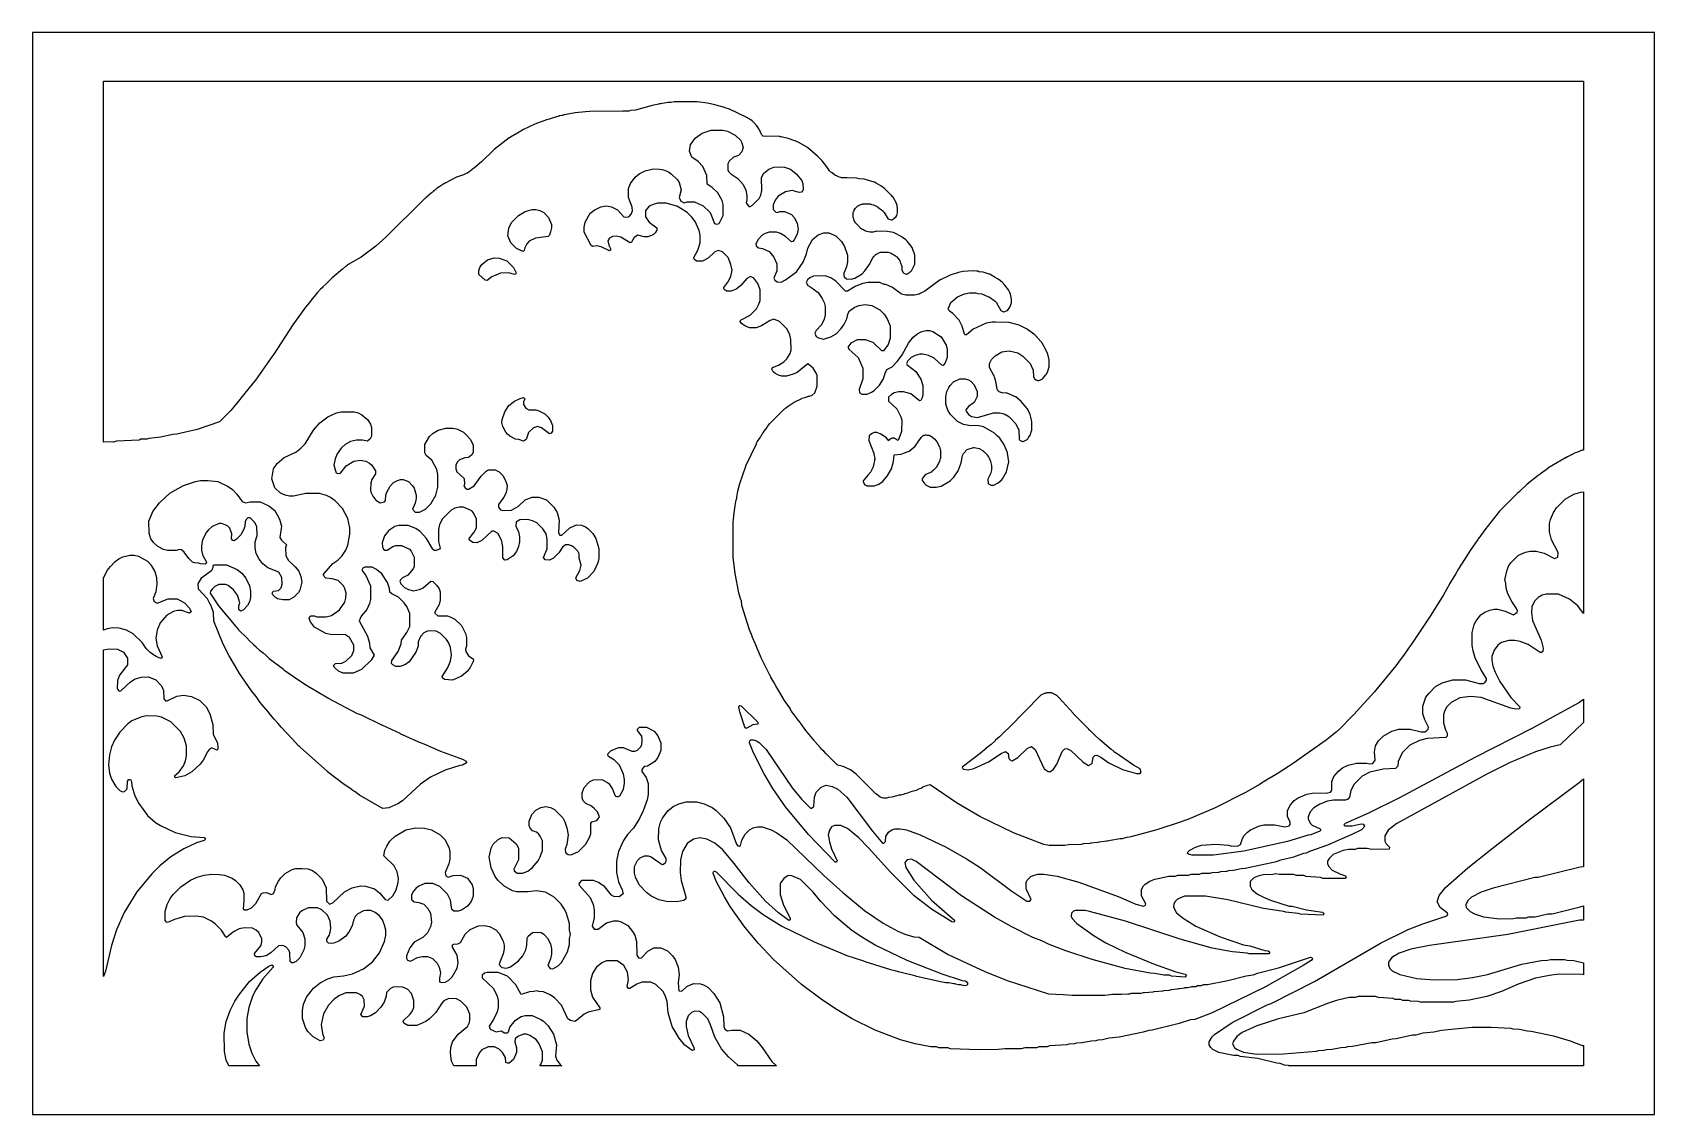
# Model space of a CAD drawing. Header units: millimetres. Extents: x 0 to 400, y 0 to 267.
import ezdxf

# ---------------------------------------------------------------- set-up
doc = ezdxf.new("R2010")
doc.units = ezdxf.units.MM
doc.layers.add('CUT', color=7, linetype='CONTINUOUS')

msp = doc.modelspace()

# ---------------------------------------------------------------- linework, layer by layer
at = {"layer": 'CUT'}
for points in [[(0, 266.8), (0, 0), (400, 0), (400, 266.8)], [(378.54, 162.14), (378.11, 161.92), (378.08, 161.9), (376.64, 161.13), (376.6, 161.11), (376.59, 161.1), (376.58, 161.09), (376.5, 161.05), (376.18, 160.86), (376.1, 160.81), (376.07, 160.79), (373.69, 159.33), (373.68, 159.33), (373.65, 159.31), (373.63, 159.29), (373.57, 159.25), (373.56, 159.24), (371.9, 158.01), (371.88, 158), (371.81, 157.95), (371.79, 157.93), (371.75, 157.9), (371.71, 157.87), (371.7, 157.86), (371.68, 157.84), (371.51, 157.71), (371.29, 157.54), (368.58, 155.42), (368.57, 155.42), (368.56, 155.41), (368.07, 154.95), (367.24, 154.17), (366.5, 153.48), (366.14, 153.15), (366.1, 153.11), (366.06, 153.07), (366.02, 153.03), (361.75, 148.75), (358.12, 144.15), (356.64, 142.13), (356.61, 142.09), (356.48, 141.89), (356.39, 141.76), (354.57, 139.09), (352.39, 135.72), (352.38, 135.71), (352.37, 135.69), (352.3, 135.58), (351.82, 134.77), (351.68, 134.54), (350.89, 133.22), (349.45, 130.83), (349.42, 130.78), (347.92, 128.13), (344.8, 123.09), (340.03, 115.95), (339.34, 114.99), (338.36, 113.55), (337.5, 112.47), (336.19, 110.67), (330.85, 104.13), (325.82, 98.63), (325.78, 98.59), (325.67, 98.47), (321.94, 94.73), (321.83, 94.64), (321.46, 94.27), (319.1, 92.38), (319.07, 92.36), (319.06, 92.35), (319.02, 92.32), (318.78, 92.15), (310.96, 86.63), (310.44, 86.29), (310.25, 86.16), (309.74, 85.84), (306.91, 84.01), (305.11, 82.94), (305.08, 82.92), (305.06, 82.91), (305.04, 82.9), (302.6, 81.37), (299.26, 79.46), (291.64, 75.64), (284.94, 72.78), (283.92, 72.43), (283.03, 72.06), (277.3, 70.16), (270.83, 68.48), (269.93, 68.32), (269.89, 68.31), (269.85, 68.3), (269.81, 68.29), (268.7, 68.01), (268.24, 67.99), (265.8, 67.53), (265.46, 67.51), (265.07, 67.43), (265, 67.42), (264.85, 67.39), (264.4, 67.3), (264.39, 67.3), (264.38, 67.29), (264.36, 67.29), (262.98, 67.16), (262.69, 67.05), (261.03, 66.92), (261.02, 66.91), (261.01, 66.91), (260.76, 66.81), (259.3, 66.77), (259.13, 66.76), (258.63, 66.58), (255.49, 66.54), (254.57, 66.33), (250.69, 66.32), (249.36, 66.58), (241.94, 69.45), (233.6, 73.5), (227.87, 76.85), (221.36, 81.32), (220.36, 81.05), (219.58, 80.69), (219.57, 80.69), (219.56, 80.69), (219.14, 80.43), (218.53, 80.21), (218.52, 80.21), (218.51, 80.2), (217.91, 79.93), (216.62, 79.53), (215.75, 79.22), (215.1, 79.06), (215.06, 79.05), (215.02, 79.04), (214.98, 79.03), (214.94, 79.02), (214.1, 78.75), (213.79, 78.73), (213.78, 78.73), (213.76, 78.73), (211.91, 78.26), (211.17, 78.15), (211.15, 78.15), (211.13, 78.15), (211.09, 78.14), (211.08, 78.14), (210.65, 78.02), (210.35, 78.03), (210.34, 78.03), (210.08, 77.99), (209.91, 78.04), (209.9, 78.04), (209.51, 78.05), (209.5, 78.06), (209.48, 78.06), (209.28, 78.2), (209.27, 78.21), (209.07, 78.26), (208.12, 79), (208.07, 79.05), (208.06, 79.06), (208, 79.1), (203.09, 83.89), (201.74, 85.01), (201.73, 85.02), (199.94, 85.82), (198.62, 86.14), (198.6, 86.16), (198.59, 86.16), (198.55, 86.17), (198.5, 86.22), (198.46, 86.23), (198.32, 86.37), (198.2, 86.46), (197.8, 86.88), (197.78, 86.9), (197.76, 86.92), (197.75, 86.94), (197.72, 86.97), (196.85, 87.79), (195.73, 88.94), (195.11, 89.56), (194.84, 89.86), (194.6, 90.11), (194.35, 90.41), (194.34, 90.42), (194.32, 90.44), (194.26, 90.52), (192.94, 91.99), (192.94, 92), (192.84, 92.12), (192.83, 92.13), (192.82, 92.14), (192.77, 92.2), (190.74, 94.67), (190.73, 94.68), (189.45, 96.43), (189.37, 96.54), (189.32, 96.6), (189.28, 96.65), (188.57, 97.55), (187.97, 98.42), (187.36, 99.25), (186.95, 99.9), (186.94, 99.93), (186.93, 99.94), (186.89, 100), (185.45, 102.09), (184.04, 104.5), (183.28, 105.71), (182.9, 106.47), (182.87, 106.52), (182.83, 106.59), (182.82, 106.6), (182.09, 107.85), (181.96, 108.13), (181.95, 108.14), (181.94, 108.15), (181.93, 108.17), (181.85, 108.31), (179.72, 112.59), (179.1, 114.02), (178.76, 114.74), (178.27, 115.96), (177.55, 117.64), (177.37, 118.2), (177.36, 118.25), (177.34, 118.3), (177.31, 118.38), (176.84, 119.54), (174.93, 125.53), (174.88, 126.58), (174.82, 126.76), (174.82, 126.77), (174.71, 126.91), (174.21, 128.64), (173.25, 133.43), (172.83, 137.46), (172.83, 137.47), (172.79, 137.59), (172.79, 137.83), (172.79, 138.84), (172.79, 138.86), (172.79, 138.88), (172.79, 138.89), (172.77, 139.06), (172.78, 143.47), (172.78, 145.68), (172.79, 145.78), (172.79, 145.79), (172.79, 145.99), (172.79, 146.13), (172.8, 146.19), (172.8, 146.24), (172.86, 146.58), (172.87, 146.67), (172.87, 146.68), (172.87, 146.7), (172.88, 146.79), (173.02, 148.38), (173.12, 148.95), (173.25, 150.06), (173.57, 151.54), (173.58, 151.58), (173.74, 152.7), (173.98, 153.66), (174.45, 155.57), (175.88, 159.89), (175.9, 159.92), (178.52, 165.4), (178.57, 165.49), (178.58, 165.49), (178.58, 165.5), (178.59, 165.51), (178.75, 165.85), (179.5, 167.02), (179.58, 167.15), (179.62, 167.21), (179.67, 167.3), (179.97, 167.81), (180.15, 168.06), (180.43, 168.49), (181.15, 169.43), (181.17, 169.46), (181.17, 169.47), (181.2, 169.51), (181.28, 169.61), (181.87, 170.38), (181.95, 170.46), (182.18, 170.7), (182.2, 170.72), (182.26, 170.8), (182.33, 170.87), (182.39, 170.94), (185.26, 173.8), (185.38, 173.92), (185.55, 174.04), (185.7, 174.19), (186.12, 174.48), (186.35, 174.66), (187.81, 175.64), (189.69, 176.58), (189.73, 176.59), (190.43, 176.82), (191.19, 177.07), (191.2, 177.07), (191.36, 177.1), (191.52, 177.13), (191.78, 177.19), (192.21, 177.27), (192.89, 177.92), (193.5, 179.56), (193.5, 182.23), (193.21, 182.99), (192.49, 183.99), (191.19, 185.11), (188.57, 182.99), (187.61, 182.51), (185.93, 182.03), (184.77, 182.02), (184.01, 182.27), (183.04, 182.76), (182.62, 183.15), (182.31, 183.77), (182.49, 184.21), (183.95, 184.77), (185.3, 185.6), (186.01, 186.33), (186.81, 187.67), (187.06, 188.57), (187.05, 191.13), (186.79, 192.25), (186.08, 193.64), (184.23, 195.52), (182.79, 196.08), (181.92, 195.78), (179.76, 194.44), (178.49, 193.95), (176.84, 193.97), (175.64, 194.44), (174.81, 195.01), (174.53, 195.56), (174.62, 195.87), (176.99, 197.11), (178.57, 198.69), (179.15, 199.78), (179.42, 200.72), (179.43, 203.35), (178.9, 204.94), (177.91, 206.2), (177.07, 206.59), (176.2, 206.1), (174.71, 204.39), (173.56, 203.51), (172.26, 203.01), (171.21, 203.02), (170.86, 203.24), (170.52, 203.6), (170.48, 203.9), (171.5, 205.25), (172.22, 206.65), (172.52, 208.16), (172.24, 209.61), (171.53, 211.3), (170.15, 212.7), (169.11, 213.02), (168.31, 212.69), (166.6, 211.14), (165.22, 210.44), (163.79, 210.43), (163.2, 210.91), (163.09, 211.3), (164.1, 213.09), (164.62, 214.9), (164.63, 216.83), (164.38, 217.96), (163.41, 220.16), (162.57, 221.27), (161.45, 222.39), (159.92, 223.43), (158.9, 223.95), (156.25, 224.7), (154.13, 224.68), (153.08, 224.42), (152.12, 223.94), (151.56, 223.43), (151.21, 222.8), (151.18, 221.3), (152.1, 220.03), (153.96, 218.62), (153.98, 218.05), (153.58, 217.39), (153.03, 216.87), (151.78, 216.37), (150.88, 216.38), (149.3, 216.81), (148.37, 216.21), (147.75, 215.13), (147.42, 214.93), (145.08, 216.31), (143.96, 216.58), (143.02, 216.53), (142.29, 216.08), (141.85, 215.45), (142.13, 214.34), (142.55, 213.5), (142.53, 213.13), (142.28, 212.94), (140.25, 213.93), (139.08, 214.21), (138.19, 214.05), (137.77, 214.25), (136.07, 217.55), (136.03, 218.76), (136.31, 220.05), (137.54, 222.23), (138.65, 223.09), (140.15, 223.83), (141.56, 224.08), (142.78, 223.82), (144.3, 223.03), (145.86, 221.31), (146.73, 221.23), (147.18, 221.41), (147.66, 221.96), (147.95, 222.78), (147.91, 223.7), (147.01, 226.08), (147.02, 228.29), (147.51, 229.57), (148.59, 231.13), (149.62, 231.91), (151.09, 232.65), (153.03, 233.14), (154.6, 233.13), (155.63, 232.89), (156.84, 232.41), (157.6, 231.89), (159.09, 230.42), (159.47, 229.78), (159.98, 228.01), (159.5, 226.09), (159.85, 225.19), (160.74, 224.8), (161.43, 225.02), (163.27, 225.01), (165.4, 224.07), (167.1, 222.38), (168.2, 219.72), (168.71, 219.53), (169.32, 219.71), (170.35, 221.63), (170.36, 224.4), (170.09, 225.39), (169.04, 227.23), (167.63, 228.6), (166.41, 229.41), (166.28, 231.57), (165.33, 233.73), (164.15, 234.97), (162.64, 236.04), (162.04, 237.5), (162.3, 239.13), (163.39, 240.7), (165.14, 241.95), (167.39, 242.67), (170.27, 242.68), (171.4, 242.42), (173.32, 241.45), (174.58, 240.2), (174.97, 239.59), (175.24, 238.47), (174.97, 237.38), (174.09, 236.47), (172.86, 236.09), (171.8, 235.07), (171.46, 234.38), (171.45, 232.94), (171.61, 232.51), (172.21, 231.91), (173.96, 230.83), (175.22, 229.31), (175.92, 227.9), (176.18, 226.63), (176.18, 225.52), (175.97, 224.76), (176.67, 223.91), (177, 223.88), (177.59, 224.2), (179.17, 225.82), (179.63, 226.72), (179.89, 227.86), (179.77, 231.06), (180.32, 232.09), (181.6, 233.12), (182.82, 233.59), (184.14, 233.63), (185.46, 233.6), (186.9, 233.12), (188.36, 231.94), (189.76, 230.29), (190.01, 229.48), (190.02, 228.14), (189.97, 227.79), (189.63, 227.43), (189.07, 227.35), (187.38, 227.81), (185.72, 227.5), (183.91, 226.45), (183.18, 225.44), (182.66, 224.31), (182.69, 223.17), (183.3, 222.52), (183.72, 222.4), (184.3, 222.63), (185.46, 222.63), (187.14, 221.91), (187.86, 221.19), (188.58, 219.75), (188.84, 218.31), (188.58, 217.1), (187.84, 215.65), (187.47, 215.25), (187.17, 215.2), (185.68, 216.49), (184.47, 217.24), (183.51, 217.54), (181.63, 217.53), (180.71, 217.24), (179.97, 216.78), (178.91, 215.67), (178.37, 214.62), (178.47, 214.21), (179.03, 213.67), (179.99, 213.56), (181.68, 212.82), (182.85, 211.41), (183.55, 209.76), (183.59, 209.1), (183.57, 208.06), (182.86, 206.25), (183.08, 205.76), (183.63, 205.29), (184.6, 205.27), (185.67, 205.78), (188.38, 207.74), (190.08, 210.18), (190.85, 212.23), (191.17, 213.59), (192.37, 215.73), (193.78, 216.9), (195.11, 217.4), (196.42, 217.38), (198.1, 216.66), (199.5, 215.28), (200.27, 214.06), (200.97, 211.88), (201, 210.24), (200.73, 208.98), (200.09, 207.47), (200.06, 206.93), (200.19, 206.54), (200.77, 206.02), (201.92, 205.97), (202.79, 206.25), (204.61, 207.31), (205.3, 207.99), (206.31, 209.49), (207.23, 211.27), (207.49, 211.52), (207.5, 211.53), (207.51, 211.58), (208.08, 212.11), (208.11, 212.14), (208.48, 212.31), (208.49, 212.31), (208.55, 212.37), (209.11, 212.61), (209.12, 212.61), (209.14, 212.62), (210.95, 212.61), (210.98, 212.61), (211.74, 212.36), (211.96, 212.23), (212.19, 212.14), (212.65, 211.81), (212.67, 211.8), (212.68, 211.79), (212.7, 211.77), (212.75, 211.74), (212.94, 211.63), (212.98, 211.58), (213.13, 211.47), (213.86, 210.46), (213.98, 210.17), (214.08, 210.02), (214.32, 209.3), (214.34, 209.25), (214.34, 209.24), (214.35, 209.21), (214.4, 208.2), (214.4, 208.19), (214.68, 207.6), (214.78, 207.54), (214.9, 207.48), (215.49, 207.2), (215.5, 207.2), (215.82, 207.32), (215.83, 207.32), (215.85, 207.33), (215.86, 207.34), (216.09, 207.5), (216.25, 207.61), (216.46, 207.76), (216.63, 207.88), (216.64, 207.89), (216.75, 208.01), (216.93, 208.36), (217.52, 209.52), (217.53, 209.53), (217.53, 209.54), (217.55, 209.67), (217.55, 209.69), (217.55, 209.7), (217.56, 210.2), (217.57, 211.32), (217.58, 211.63), (217.58, 211.74), (217.58, 211.87), (216.9, 213.75), (216.36, 214.53), (215.7, 215.36), (215.41, 215.64), (215.37, 215.68), (214.55, 216.26), (214.54, 216.27), (214.51, 216.29), (212.37, 217.49), (210.74, 217.75), (208.08, 217.77), (207.96, 217.75), (207.95, 217.75), (207.94, 217.75), (207.92, 217.74), (207.91, 217.74), (207.35, 217.56), (206.85, 217.56), (206.79, 217.55), (206.74, 217.56), (206.53, 217.56), (205.46, 217.82), (205.45, 217.83), (205.44, 217.83), (205.43, 217.83), (205.14, 217.98), (205.1, 218), (205.09, 218.01), (204.56, 218.28), (204.54, 218.3), (204.5, 218.32), (204.39, 218.44), (204.36, 218.46), (204.35, 218.47), (204.3, 218.5), (203.53, 219.27), (203.04, 219.75), (203.03, 219.77), (202.99, 219.81), (202.94, 219.89), (202.83, 220), (202.76, 220.18), (202.61, 220.42), (202.55, 220.73), (202.54, 220.76), (202.53, 220.79), (202.53, 220.8), (202.52, 220.82), (202.37, 221.18), (202.37, 221.19), (202.36, 221.21), (202.36, 221.55), (202.35, 221.59), (202.36, 222.07), (202.36, 222.28), (202.36, 222.33), (202.37, 222.35), (202.37, 222.37), (202.37, 222.4), (202.46, 222.58), (202.47, 222.59), (202.48, 222.61), (202.6, 222.88), (202.65, 222.94), (202.65, 222.95), (202.87, 223.37), (202.9, 223.4), (202.91, 223.41), (202.92, 223.41), (202.93, 223.43), (202.94, 223.46), (203.02, 223.52), (203.03, 223.53), (203.45, 223.96), (203.47, 223.97), (203.51, 224.02), (203.8, 224.14), (203.83, 224.15), (203.84, 224.16), (204.02, 224.3), (204.25, 224.37), (204.51, 224.5), (204.66, 224.5), (204.67, 224.5), (204.76, 224.54), (204.84, 224.54), (204.87, 224.55), (204.88, 224.55), (204.92, 224.55), (205.69, 224.53), (205.73, 224.53), (205.75, 224.53), (205.77, 224.53), (206.35, 224.55), (206.46, 224.51), (206.47, 224.51), (206.48, 224.51), (206.5, 224.51), (206.66, 224.51), (206.68, 224.5), (206.71, 224.5), (206.91, 224.42), (207.41, 224.3), (208.3, 223.85), (208.35, 223.83), (208.38, 223.81), (208.4, 223.8), (208.46, 223.75), (208.47, 223.74), (209.38, 223.07), (209.56, 222.88), (209.57, 222.87), (209.58, 222.86), (209.75, 222.73), (209.82, 222.62), (209.84, 222.59), (209.86, 222.57), (209.87, 222.56), (209.88, 222.56), (209.89, 222.55), (209.94, 222.51), (209.97, 222.47), (210.02, 222.41), (210.28, 221.96), (210.31, 221.9), (210.32, 221.89), (210.33, 221.87), (210.93, 220.89), (210.93, 220.88), (210.94, 220.88), (211.78, 220.56), (211.88, 220.58), (211.95, 220.59), (211.96, 220.59), (212.03, 220.6), (212.04, 220.61), (212.15, 220.7), (212.34, 220.85), (213, 221.44), (213.13, 221.68), (213.13, 221.69), (213.28, 222.29), (213.28, 222.56), (213.28, 222.62), (213.28, 222.76), (213.29, 222.94), (213.29, 223.23), (213.29, 223.32), (213.29, 223.34), (213.29, 223.39), (213.29, 223.44), (213.27, 223.88), (213.26, 224.15), (213.26, 224.16), (213.18, 224.36), (212.86, 225.18), (212.85, 225.2), (212.78, 225.31), (212.33, 226.02), (212.32, 226.04), (212.31, 226.05), (212.29, 226.07), (212.23, 226.16), (212.2, 226.19), (212.02, 226.42), (212.02, 226.43), (211.81, 226.64), (211.76, 226.69), (211.48, 226.96), (210.72, 227.71), (210.58, 227.84), (210.1, 228.32), (209.18, 228.97), (209.17, 228.98), (208.07, 229.62), (207.61, 229.89), (207.58, 229.9), (207.56, 229.91), (205.11, 230.64), (205.1, 230.64), (203.86, 230.68), (203.21, 230.88), (200.91, 230.92), (200.87, 230.92), (200.85, 230.92), (200.83, 230.92), (200.81, 230.92), (200.8, 230.92), (200.79, 230.92), (199.61, 230.93), (199.58, 230.94), (199.51, 230.94), (199.34, 231.01), (198.76, 231.19), (198.43, 231.4), (198.42, 231.4), (198.39, 231.42), (197.84, 231.65), (197.19, 232.15), (196.85, 232.36), (196.8, 232.43), (196.78, 232.44), (196.74, 232.5), (196.73, 232.51), (196.63, 232.58), (196.59, 232.64), (196.58, 232.64), (196.56, 232.66), (195.86, 233.66), (194.73, 235.14), (193.69, 236.18), (193.59, 236.28), (191.16, 238.45), (191.14, 238.47), (191.13, 238.47), (189, 239.64), (188.43, 239.9), (188.08, 240.05), (188.04, 240.07), (186.32, 240.64), (184.59, 241.07), (184.58, 241.07), (184.57, 241.08), (184.56, 241.08), (184.52, 241.09), (184.41, 241.1), (184.31, 241.12), (184.26, 241.13), (180.14, 241.25), (180.12, 241.27), (180.11, 241.27), (179.74, 241.62), (179.26, 242.81), (178.65, 243.77), (178.57, 243.88), (177.9, 244.57), (177.5, 244.97), (177.14, 245.24), (177.06, 245.29), (176.82, 245.44), (176.71, 245.51), (176.59, 245.59), (176.45, 245.68), (176.37, 245.73), (176.36, 245.74), (176.34, 245.75), (176.33, 245.75), (171.92, 247.85), (170.8, 248.25), (170.77, 248.26), (170.75, 248.27), (170.68, 248.29), (168.27, 248.99), (166.49, 249.37), (163.92, 249.73), (162.51, 249.73), (158.27, 249.72), (158.26, 249.72), (157.49, 249.54), (156.79, 249.52), (156.78, 249.51), (156.77, 249.51), (156.75, 249.51), (155.29, 249.27), (154.91, 249.21), (154.64, 249.17), (154.55, 249.16), (154.52, 249.15), (154.47, 249.14), (154.44, 249.13), (152.85, 248.78), (152.84, 248.78), (148.72, 247.63), (147.51, 247.59), (147.03, 247.41), (146.99, 247.41), (146.79, 247.41), (145.61, 247.4), (137.36, 247.35), (136.38, 247.26), (133.8, 246.96), (131.64, 246.58), (131.1, 246.46), (130.98, 246.44), (130.84, 246.41), (130.75, 246.39), (130.63, 246.36), (129.89, 246.2), (129.87, 246.19), (129.86, 246.19), (129.84, 246.18), (126.81, 245.27), (126.77, 245.25), (126.74, 245.24), (126.73, 245.24), (123.89, 244.2), (121.09, 242.88), (120, 242.25), (118.48, 241.34), (118.26, 241.21), (117.63, 240.83), (117.62, 240.83), (117.61, 240.82), (117.59, 240.81), (117.56, 240.79), (113.85, 237.91), (110.75, 234.94), (109.66, 234.03), (109.02, 233.44), (108.5, 233.07), (108.46, 233.04), (108.41, 233), (108.39, 232.98), (108.36, 232.96), (108.32, 232.93), (107.96, 232.62), (107.7, 232.47), (107.25, 232.14), (106.87, 231.99), (106.86, 231.99), (106.84, 231.98), (106.81, 231.97), (106.78, 231.95), (106.31, 231.67), (104.61, 231.08), (101.74, 229.65), (101.7, 229.63), (101.66, 229.61), (101.63, 229.59), (101.61, 229.58), (101.45, 229.48), (100.98, 229.17), (100.89, 229.11), (100.69, 228.98), (100.47, 228.84), (100.46, 228.83), (100.43, 228.81), (100.39, 228.79), (100.36, 228.77), (100.3, 228.72), (99.73, 228.32), (99.71, 228.3), (99.67, 228.28), (99.5, 228.16), (99.49, 228.15), (99.48, 228.14), (99.12, 227.84), (98.82, 227.59), (98.57, 227.37), (98.34, 227.18), (97.18, 226.21), (97.16, 226.2), (97.15, 226.19), (97.14, 226.18), (97.13, 226.18), (97.06, 226.11), (97.04, 226.09), (97.01, 226.06), (97, 226.06), (96.92, 225.98), (96.89, 225.96), (96.78, 225.86), (96.76, 225.84), (96.75, 225.83), (96.74, 225.82), (96.73, 225.81), (96.67, 225.76), (87.12, 216.31), (84.7, 214.12), (81.02, 211.39), (77.86, 209.57), (77.84, 209.56), (77.64, 209.4), (77.57, 209.34), (77.46, 209.25), (77.27, 209.09), (77.23, 209.06), (76.44, 208.41), (76.42, 208.4), (73.87, 206.31), (72.33, 204.77), (71.6, 204.04), (71.42, 203.86), (71.07, 203.51), (70.29, 202.72), (70.29, 202.71), (68.97, 201.09), (68.53, 200.54), (68.47, 200.46), (68.3, 200.25), (67.35, 199.07), (64.18, 194.7), (59.49, 187.48), (59.26, 187.15), (59.03, 186.8), (58.05, 185.42), (57.95, 185.29), (57.92, 185.25), (57.87, 185.18), (54.97, 181.05), (54.55, 180.52), (54.21, 180.05), (52.41, 177.85), (50.15, 175.03), (50.02, 174.94), (50.01, 174.93), (48.91, 173.58), (46.14, 170.83), (40.66, 168.91), (35.64, 167.72), (34.62, 167.67), (31.56, 166.99), (28.68, 166.72), (28.2, 166.52), (26.76, 166.48), (26.3, 166.29), (20.69, 166), (19.95, 165.8), (17.63, 165.86), (17.53, 165.78), (17.53, 173.74), (17.53, 254.8), (382.47, 254.8), (382.47, 163.86), (382.47, 163.84), (382.47, 163.83), (382.19, 163.84), (381, 163.35), (380.53, 163.15), (380.52, 163.15), (380.29, 163.04), (380.09, 162.96), (380.05, 162.94), (380.03, 162.93), (380.01, 162.92), (379.99, 162.91), (379.88, 162.86), (379.67, 162.75), (379.59, 162.71), (379.51, 162.67), (379.42, 162.62), (379.33, 162.57)], [(121.89, 214.71), (121.38, 213.72), (121.27, 213.03), (120.97, 212.78), (119.37, 213.53), (117.94, 214.94), (117.2, 216.66), (117.45, 218.58), (118.16, 219.98), (119.82, 221.67), (121.47, 222.62), (123.23, 223.12), (124.1, 223.12), (125.1, 222.87), (126.09, 222.37), (127.27, 221.18), (127.99, 219.46), (127.99, 218.6), (127.76, 217.61), (127.49, 216.84), (127.2, 216.52), (124.02, 216.09), (122.5, 215.33)], [(110.05, 207.12), (110.05, 208.07), (110.3, 208.82), (110.84, 209.6), (112.19, 210.7), (113.86, 211.2), (115.07, 211.18), (116.99, 210.46), (118.66, 208.81), (119.26, 207.5), (119.15, 207.22), (118.91, 207.12), (117.46, 207.51), (115.42, 207.49), (113.26, 206.53), (112.1, 205.62), (111.64, 205.71)], [(192.9, 192.63), (193.22, 191.82), (193.83, 191.48), (195.06, 191.19), (196.87, 191.72), (198.17, 192.52), (199.44, 193.78), (200.12, 194.72), (200.86, 196.21), (201.17, 197.59), (201.48, 198.13), (202.6, 199.01), (203.8, 199.49), (205.37, 199.76), (206.98, 199.47), (208.98, 198.42), (210.01, 197.36), (210.76, 196.17), (211.47, 194.43), (211.47, 191.39), (210.98, 189.88), (209.9, 188.3), (209.46, 188.31), (207.29, 190.32), (205.46, 191.05), (203.37, 191), (201.81, 190.18), (201.08, 189.2), (201.43, 188.59), (203.59, 186.62), (204.78, 184), (204.8, 181.37), (203.87, 178.76), (203.98, 177.97), (204.55, 177.65), (205.8, 177.59), (206.9, 178.12), (207.53, 178.49), (208.87, 179.82), (209.9, 181.36), (210.24, 182.8), (210.71, 183.68), (211.96, 184.37), (213.33, 185.74), (214.43, 187.33), (215.99, 190.21), (217.17, 191.68), (218.35, 192.58), (219.29, 193.04), (220.32, 193.3), (221.22, 193.29), (222, 193.04), (224.05, 191.72), (225.32, 189.69), (225.55, 188.63), (225.55, 186.63), (225.07, 185.36), (224.6, 184.68), (224.23, 184.73), (222.32, 186.51), (220.95, 187.19), (219.58, 187.48), (218.82, 187.48), (217.7, 187.19), (216.68, 186.67), (215.84, 185.8), (215.56, 185.2), (215.68, 184.87), (217.82, 183.17), (219.11, 181.35), (219.59, 179.72), (219.59, 177.37), (219.35, 176.56), (219.06, 176.06), (218.71, 175.99), (216.64, 177.66), (214.83, 178.19), (213.61, 178.17), (212.48, 177.91), (211.85, 177.56), (211.13, 176.84), (211.11, 175.85), (213.12, 173.99), (214.1, 172.06), (214.35, 171.17), (214.32, 168.43), (213.46, 166.23), (213.3, 166.3), (213.15, 166.35), (213.14, 166.35), (213.09, 166.41), (213, 166.49), (212.9, 166.56), (212.8, 166.63), (212.69, 166.68), (212.58, 166.72), (212.47, 166.75), (212.35, 166.76), (212.23, 166.77), (212.11, 166.76), (211.99, 166.75), (211.88, 166.72), (211.76, 166.68), (211.66, 166.62), (211.55, 166.56), (211.46, 166.49), (211.37, 166.41), (211.29, 166.32), (211.14, 166.13), (210.53, 166.9), (209.04, 167.87), (208.2, 168.15), (207.56, 168.15), (206.89, 167.82), (206.36, 167.31), (206.28, 166.22), (207.42, 163.24), (207.42, 163.21), (207.43, 163.2), (207.44, 163.13), (207.44, 163.12), (207.46, 163.03), (207.46, 163.01), (207.48, 162.9), (207.69, 161.72), (207.69, 161.71), (207.69, 161.7), (207.68, 161.66), (207.68, 161.65), (207.69, 161.6), (207.65, 161.35), (207.67, 161.14), (207.51, 160.55), (207.43, 160.12), (207.28, 159.74), (207.18, 159.38), (207, 159.03), (206.94, 158.88), (206.89, 158.81), (206.7, 158.45), (206.07, 157.76), (204.87, 156.21), (204.86, 156.12), (204.87, 156.09), (204.88, 156.05), (204.94, 155.89), (205.03, 155.65), (205.04, 155.62), (205.05, 155.6), (205.27, 155.26), (205.27, 155.25), (205.31, 155.23), (205.43, 155.17), (205.67, 155.07), (205.69, 155.06), (205.72, 155.05), (205.73, 155.05), (205.86, 155.01), (207.28, 154.98), (207.51, 154.98), (207.62, 155.01), (207.63, 155.01), (207.66, 155.02), (207.68, 155.03), (207.84, 155.09), (208.24, 155.24), (208.52, 155.34), (209.66, 156.06), (209.67, 156.07), (209.69, 156.09), (209.88, 156.29), (210.79, 157.38), (211.81, 159.18), (212.33, 160.98), (212.33, 160.99), (212.47, 162.64), (214.21, 162.82), (215.06, 163.14), (216.21, 163.58), (217.69, 164.8), (217.7, 164.81), (217.7, 164.82), (219.18, 166.95), (219.33, 167.1), (219.34, 167.11), (219.35, 167.11), (219.4, 167.19), (219.54, 167.31), (219.57, 167.35), (219.59, 167.36), (219.64, 167.4), (219.65, 167.41), (219.7, 167.46), (219.71, 167.46), (219.72, 167.46), (219.76, 167.5), (219.98, 167.53), (220.04, 167.54), (220.09, 167.54), (220.19, 167.55), (220.37, 167.55), (220.39, 167.55), (220.61, 167.54), (221, 167.53), (221.02, 167.52), (221.03, 167.52), (221.13, 167.47), (221.51, 167.29), (221.56, 167.25), (221.95, 167.05), (222.51, 166.55), (222.79, 166.23), (222.85, 166.18), (222.87, 166.13), (222.88, 166.12), (222.92, 166.08), (223.63, 164.69), (223.64, 164.67), (223.64, 164.66), (223.85, 164), (223.88, 163.93), (223.88, 163.9), (223.88, 163.87), (223.89, 163.66), (223.9, 163.6), (223.9, 163.24), (223.9, 163.09), (223.89, 162.84), (223.89, 162.79), (223.89, 162.71), (223.89, 162.7), (223.89, 162.67), (223.89, 162.66), (223.9, 162.24), (223.88, 162.16), (223.88, 162.14), (223.88, 161.78), (223.87, 161.76), (223.87, 161.74), (223.72, 161.4), (223.64, 161.05), (223, 159.81), (222.99, 159.79), (222.98, 159.77), (222.97, 159.76), (222.96, 159.74), (222.92, 159.63), (222.91, 159.62), (222.9, 159.6), (222.88, 159.58), (222.86, 159.54), (222.09, 158.79), (221.74, 158.44), (221.72, 158.43), (221.71, 158.42), (220.23, 157.78), (219.79, 157.31), (219.78, 157.3), (219.76, 157.28), (219.73, 157.25), (219.45, 156.91), (219.43, 156.66), (219.42, 156.41), (219.42, 156.37), (219.48, 156.26), (219.78, 155.87), (219.86, 155.76), (219.92, 155.68), (220.19, 155.33), (220.21, 155.31), (220.24, 155.27), (220.26, 155.26), (221.39, 154.72), (222.89, 154.7), (224.06, 154.97), (226.29, 156.24), (227.24, 157.19), (228.3, 158.74), (229.02, 160.7), (229.31, 162.48), (229.58, 163.01), (230.53, 163.95), (232.09, 164.45), (232.18, 164.43), (232.24, 164.45), (233.42, 164.18), (234.35, 163.71), (234.37, 163.69), (234.39, 163.68), (234.62, 163.45), (234.63, 163.44), (234.7, 163.37), (235.45, 162.65), (235.48, 162.6), (235.55, 162.53), (235.7, 162.24), (235.81, 162.05), (236.18, 161.28), (236.27, 161.1), (236.27, 161.09), (236.27, 161.08), (236.28, 161.07), (236.29, 161.04), (236.53, 160.06), (236.53, 159.62), (236.56, 159.45), (236.55, 159.4), (236.56, 159.34), (236.53, 159.19), (236.53, 158.97), (236.28, 157.94), (235.62, 156.63), (235.71, 155.6), (235.71, 155.59), (235.71, 155.58), (235.74, 155.53), (235.75, 155.51), (236.37, 155.21), (236.48, 155.2), (236.55, 155.2), (237.08, 155.2), (237.99, 155.64), (238.11, 155.69), (238.12, 155.7), (238.14, 155.71), (238.15, 155.72), (238.24, 155.81), (238.94, 156.45), (239.18, 156.72), (240.2, 158.47), (240.74, 160.92), (240.46, 163.09), (240.46, 163.11), (240.4, 163.26), (239.57, 165.32), (238.57, 166.74), (237.93, 167.37), (237.23, 168.04), (234.55, 169.54), (233.39, 169.82), (230.9, 169.86), (229.59, 170.1), (228.12, 170.85), (226.29, 172.68), (225.76, 173.66), (225.26, 175.17), (225.24, 176.97), (225.5, 178.25), (225.99, 179.24), (226.31, 179.79), (227.16, 180.62), (228.68, 181.37), (230.01, 181.37), (230.82, 181.12), (231.37, 180.8), (232.23, 179.91), (232.94, 178.27), (232.96, 177.64), (232.94, 177.01), (232.19, 175.55), (230.82, 174.61), (230.2, 173.74), (230.21, 173.4), (230.82, 172.57), (231.55, 172.14), (233.02, 171.85), (237.02, 173.02), (238.5, 173.02), (238.58, 173.02), (239.63, 172.77), (240.02, 172.56), (240.12, 172.53), (240.27, 172.42), (240.29, 172.41), (240.63, 172.23), (240.83, 172.03), (240.9, 171.98), (242.5, 170.34), (243.2, 168.7), (243.29, 166.51), (243.29, 166.5), (243.29, 166.49), (243.3, 166.48), (243.36, 166.34), (243.47, 166.28), (243.51, 166.26), (243.85, 166.08), (244.18, 165.91), (244.28, 165.92), (245.27, 166.4), (245.32, 166.47), (245.37, 166.53), (245.45, 166.64), (245.64, 166.9), (245.65, 166.91), (245.65, 166.92), (246.01, 167.51), (246.02, 167.52), (246.03, 167.54), (246.03, 167.55), (246.16, 167.92), (246.31, 168.34), (246.42, 168.78), (246.44, 169.45), (246.45, 170.82), (246.45, 170.83), (246.22, 171.98), (245.99, 172.62), (245.54, 173.69), (245.51, 173.73), (245.3, 174.07), (243.83, 175.78), (242.46, 176.92), (242.44, 176.93), (240.32, 177.86), (240.2, 177.9), (239.14, 177.97), (239.11, 177.98), (238.39, 178.22), (238.38, 178.23), (238.37, 178.24), (238.36, 178.24), (238.22, 178.38), (238.13, 178.46), (238.12, 178.47), (238.1, 178.49), (237.98, 178.59), (237.98, 178.6), (237.95, 178.63), (237.93, 178.91), (237.92, 178.94), (237.92, 178.95), (237.92, 178.96), (237.68, 180.34), (237.65, 180.43), (237.39, 181.3), (237.25, 181.77), (237.15, 182.13), (237.12, 182.22), (237.11, 182.23), (236.01, 184.18), (235.99, 185.1), (236.02, 185.16), (236.02, 185.2), (236.49, 186.14), (237.33, 187.01), (237.36, 187.03), (237.41, 187.08), (239.08, 188.03), (240.89, 188.3), (242.96, 187.8), (244.21, 187.02), (246.04, 185.19), (246.05, 185.17), (246.06, 185.16), (246.77, 183.5), (246.87, 181.91), (246.87, 181.9), (246.88, 181.89), (246.9, 181.84), (246.97, 181.67), (246.97, 181.66), (246.98, 181.64), (246.99, 181.62), (247, 181.6), (247.13, 181.38), (247.51, 181.13), (247.52, 181.12), (247.61, 181.09), (247.73, 181.05), (247.8, 181.02), (247.99, 180.95), (248.01, 180.95), (248.16, 180.95), (248.17, 180.95), (248.38, 181.05), (248.46, 181.09), (248.6, 181.16), (249.06, 181.39), (249.15, 181.48), (249.81, 182.29), (249.89, 182.38), (249.93, 182.43), (249.97, 182.48), (249.97, 182.49), (250.3, 183.04), (250.71, 184.33), (250.73, 184.38), (250.73, 184.39), (250.73, 184.4), (250.74, 186.04), (250.35, 187.49), (249.73, 188.86), (249.73, 188.87), (249.72, 188.89), (248.97, 190.23), (248.88, 190.34), (247.77, 191.6), (247.76, 191.61), (247.76, 191.62), (247.75, 191.63), (246.99, 192.4), (246.98, 192.41), (246.97, 192.42), (246.96, 192.43), (245.4, 193.55), (245.37, 193.57), (245.36, 193.58), (245.35, 193.59), (245.32, 193.61), (245.3, 193.62), (243.34, 194.6), (240.88, 195.32), (240.86, 195.32), (237.45, 195.35), (236.69, 195.35), (236.23, 195.27), (235.21, 195.1), (235.2, 195.09), (232.01, 193.63), (230.34, 192.27), (230.32, 192.27), (230.31, 192.26), (230.3, 192.26), (230.01, 192.22), (229.8, 192.4), (229.25, 194.38), (228.52, 195.82), (226.94, 197.47), (226.07, 198.14), (225.8, 198.68), (226.5, 200.24), (228.13, 201.64), (229.84, 202.36), (231.09, 202.6), (232.55, 202.61), (233.12, 202.4), (234.13, 202.35), (235.77, 201.62), (235.85, 201.62), (235.98, 201.53), (236.29, 201.39), (237.13, 200.72), (237.52, 200.44), (237.56, 200.37), (237.66, 200.29), (238.81, 198.24), (239.16, 198.06), (239.48, 197.89), (239.51, 197.87), (239.57, 197.88), (240.44, 198.27), (240.45, 198.28), (241.02, 199.07), (241.02, 199.08), (241.39, 200.17), (241.4, 200.21), (241.41, 200.25), (241.42, 200.29), (241.43, 200.33), (241.43, 200.34), (241.44, 200.83), (241.44, 201.05), (241.17, 202.26), (240.9, 202.81), (240.65, 203.31), (239.82, 204.45), (239.13, 205.27), (238.41, 205.79), (238.4, 205.8), (238.39, 205.81), (237.96, 206.06), (237.38, 206.4), (236.35, 207.01), (236.05, 207.19), (236, 207.22), (235.97, 207.23), (235.95, 207.24), (234.48, 207.73), (233.41, 207.79), (233.09, 207.93), (233.08, 207.94), (232.93, 207.96), (232.89, 207.97), (232.81, 207.98), (232.76, 207.98), (232, 207.99), (230.74, 207.98), (229.47, 207.82), (229.46, 207.82), (228.36, 207.61), (228.35, 207.61), (228.33, 207.6), (228.32, 207.6), (226.27, 206.98), (223.9, 205.8), (223.88, 205.78), (223.87, 205.78), (220.06, 203.03), (219.69, 202.84), (219.6, 202.78), (219.08, 202.53), (218.64, 202.31), (217.53, 202.06), (217.2, 202.06), (217.1, 202.04), (215.92, 202.06), (215.59, 202.06), (215.38, 202.06), (214.29, 202.31), (214.28, 202.32), (214.26, 202.32), (213.06, 203.2), (212.11, 203.89), (212.1, 203.9), (210.4, 204.65), (210.39, 204.65), (210.03, 204.69), (208.96, 205.13), (206.1, 205.13), (204.68, 204.88), (202.89, 204.13), (201.02, 203.05), (200.52, 203.01), (198.11, 205.51), (196.84, 206.29), (195.47, 206.79), (192.6, 206.73), (191.67, 206.27), (191.15, 205.77), (190.81, 205.14), (191.17, 204.37), (191.94, 204.01), (193.76, 202.68), (194.77, 201.18), (195.25, 200.22), (195.49, 199.24), (195.5, 197.19), (195.25, 196.1), (194.54, 194.7), (193.26, 193.29)], [(128.22, 168.46), (127.95, 167.98), (127.47, 167.8), (125.5, 169.31), (124.53, 169.61), (123.56, 169.33), (122.35, 168.17), (121.73, 166.45), (121.06, 166.04), (119.95, 166.47), (119.08, 166.55), (117.7, 167.24), (117.15, 167.75), (116.73, 168.21), (116.02, 169.62), (115.76, 170.66), (115.8, 171.38), (116.5, 173.27), (117.51, 174.79), (118.89, 175.87), (120.28, 176.58), (121.13, 176.78), (121.42, 176.44), (121.12, 175.7), (121.12, 175.06), (121.68, 174.14), (122.37, 173.79), (124.11, 173.73), (124.91, 173.48), (126.33, 172.75), (127.19, 171.91), (127.75, 171.1), (128.22, 169.9)], [(83.61, 169.42), (83.6, 167.23), (83.26, 166.63), (82.59, 166.04), (81.41, 166.24), (79.89, 166.26), (78.39, 165.96), (77.14, 165.2), (76.16, 164.27), (75.13, 162.94), (74.61, 161.64), (74.34, 160.15), (74.88, 158.21), (75.32, 158.02), (75.97, 158.1), (77.39, 159.93), (79.27, 161.08), (80.85, 161.35), (82.21, 161.07), (83.13, 160.61), (83.67, 160.11), (84.57, 158.69), (84.57, 157.94), (83.73, 156.55), (83.44, 155.7), (83.4, 154.02), (83.46, 153.49), (83.94, 152.5), (84.71, 151.45), (85.77, 150.86), (86.82, 151.04), (87.1, 151.42), (87.14, 152.68), (87.39, 153.44), (88.19, 154.97), (89.04, 155.82), (89.99, 156.3), (90.77, 156.56), (91.45, 156.56), (92.7, 156.05), (93.76, 155.01), (94.11, 154.42), (94.59, 152.7), (94.61, 151.86), (94.35, 150.78), (93.68, 149.28), (94.4, 148.53), (95.41, 148.51), (96.94, 149.28), (98.25, 150.58), (99.46, 152.75), (99.99, 154.7), (99.99, 157.82), (99.73, 159.04), (98.47, 161.32), (97.11, 162.49), (96.72, 163.14), (96.72, 165.19), (97.95, 167.15), (98.84, 167.98), (100.01, 168.71), (101.93, 169.21), (103.78, 169.2), (104.81, 168.97), (106.26, 168.23), (107.22, 167.34), (107.94, 166.55), (108.66, 165.09), (108.66, 163.24), (108.35, 162.62), (107.51, 162.02), (106.6, 161.93), (105.33, 161.42), (104.74, 160.85), (104.41, 160.08), (104.41, 159.18), (104.69, 158.49), (106.5, 156.81), (106.53, 155.44), (106.37, 154.99), (106.69, 154.51), (107.11, 154.23), (107.51, 154.2), (108.92, 155.03), (110.68, 157.43), (111.86, 158.6), (112.39, 158.92), (114.12, 158.93), (115.09, 158.46), (116.05, 157.5), (116.76, 156.1), (117.04, 155.08), (117.02, 154.19), (116.75, 153.13), (116.27, 152.18), (114.92, 150.42), (114.93, 149.72), (115.34, 149.21), (115.95, 148.96), (118.14, 149.01), (119.85, 150.01), (121.53, 151.54), (123.2, 152.26), (124.86, 152.26), (126.75, 151.55), (128.59, 149.75), (129.41, 148.44), (129.92, 146.53), (129.69, 143.39), (130.06, 142.86), (130.57, 142.85), (132.51, 144.63), (134.14, 145.36), (135.36, 145.35), (136.35, 144.87), (136.98, 144.47), (138.19, 143.24), (138.95, 142.03), (139.68, 139.57), (139.68, 137.1), (139.45, 136.02), (138.47, 133.87), (136.85, 132.22), (135.09, 131.45), (134.24, 131.67), (133.97, 132.31), (135.01, 134.15), (135.31, 135.42), (134.85, 137.22), (134.8, 138.27), (134.45, 138.94), (133.58, 139.83), (132.95, 140.2), (132.3, 140.49), (131.47, 140.48), (130.74, 139.89), (129.8, 138.52), (128.47, 137.21), (127.48, 136.71), (126.44, 136.75), (126.01, 137.37), (126.93, 139.48), (126.95, 141.86), (126.65, 143.15), (125.84, 144.44), (124.41, 145.87), (123.35, 146.42), (122.16, 146.7), (120.21, 146.67), (119.31, 146.06), (119.2, 145.03), (119.87, 143.69), (120.13, 142.43), (120.12, 141.18), (119.87, 140.05), (119.4, 138.86), (118.55, 137.74), (117.05, 136.73), (116.49, 136.72), (116.03, 137.3), (115.97, 140), (115.72, 141.36), (114.83, 143.3), (113.81, 143.8), (113.3, 143.81), (110.8, 141.5), (109.59, 141), (108.62, 141.01), (107.74, 141.62), (107.71, 142.04), (108.95, 143.61), (109.49, 144.66), (109.52, 146.82), (108.78, 148.36), (108.36, 148.84), (106.33, 149.77), (105.2, 149.77), (104.18, 149.52), (103.26, 149.05), (101.1, 146.9), (100.4, 145.52), (100.12, 144.26), (100.13, 141.29), (100.57, 139.65), (100.36, 139.36), (99.58, 139.09), (99.1, 139.09), (98.77, 139.37), (97.21, 142.06), (95.58, 143.72), (94.51, 144.5), (92.64, 145.25), (90.31, 145.25), (89.34, 144.96), (87.86, 144), (86.8, 142.68), (86.27, 140.97), (86.29, 140), (86.57, 139.38), (86.87, 139.19), (87.47, 139.18), (88.83, 140.09), (89.61, 140.34), (90.99, 140.33), (92.94, 139.39), (93.4, 138.89), (94.11, 137.4), (94.12, 135.13), (93.87, 134.54), (92.57, 133.01), (91.25, 132.32), (90.73, 131.83), (90.56, 131.48), (90.85, 130.84), (91.78, 129.91), (92.72, 129.44), (93.98, 129.14), (95.41, 129.42), (96.38, 129.9), (98.2, 131.52), (98.7, 131.46), (99.72, 130.46), (100.28, 129.66), (100.55, 128.87), (100.56, 126.81), (100.31, 125.73), (99.24, 123.9), (99.25, 123.61), (99.95, 123), (102.37, 122.93), (103.2, 122.67), (104.17, 122.16), (105.78, 120.54), (106.75, 118.64), (107, 117.62), (107, 115.49), (106.79, 114.77), (106.83, 114.14), (107.54, 113.13), (108.66, 112.36), (108.78, 112.04), (108.67, 111.69), (107.95, 110.26), (107.17, 109.2), (105.79, 108.09), (103.62, 107.13), (101.59, 107.23), (101.13, 107.68), (101.06, 107.98), (102.33, 110.03), (103.06, 111.78), (103.35, 113.36), (103.07, 115.16), (102.59, 116.36), (102.07, 117.14), (100.6, 118.63), (99.52, 119.2), (98.16, 119.28), (97.45, 119.19), (96.55, 118.75), (95.66, 117.88), (95.13, 116.57), (95.08, 115.52), (94.58, 114.02), (92.87, 111.59), (91.96, 110.95), (90.67, 110.47), (89.57, 110.48), (88.89, 110.85), (88.57, 111.24), (88.59, 111.94), (90.17, 114.13), (90.89, 116.07), (90.99, 116.99), (92.32, 118.89), (93.03, 120.33), (93.03, 123.54), (92.31, 125.27), (91.67, 126.16), (90.24, 127.54), (88.59, 128.36), (88.15, 128.76), (88.04, 129.71), (87.53, 131.22), (86.17, 133.34), (84.83, 134.42), (83.78, 134.96), (82, 135), (81.44, 134.72), (81.24, 134.19), (82.18, 132.91), (83.36, 130.34), (83.38, 127), (83.14, 125.97), (82.42, 124.55), (81.08, 122.84), (80.54, 121.69), (82.65, 117.94), (83.15, 116.22), (83.22, 115.1), (84.26, 113.25), (83.52, 112.06), (81.17, 109.74), (79.09, 108.83), (76.61, 108.84), (75.44, 109.31), (74.44, 110.29), (74.26, 110.68), (74.77, 111.22), (76.32, 111.29), (77.3, 111.78), (78.74, 113.21), (79.22, 114.45), (79.24, 115.73), (78.21, 117.65), (77.23, 118.28), (73.46, 118.34), (72.33, 118.6), (69.55, 120.18), (68.55, 121.45), (68.26, 122.31), (68.37, 122.76), (68.65, 122.94), (69.47, 122.93), (70.13, 122.72), (72.4, 122.71), (73.78, 123.02), (75.72, 124.41), (77.06, 126.31), (77.32, 127.29), (77.35, 128.51), (77.06, 129.74), (76.74, 130.33), (75.38, 131.65), (73.89, 132.12), (72.36, 132.21), (71.71, 132.97), (71.91, 133.43), (74.1, 135.9), (75.29, 136.67), (76.33, 137.69), (77.28, 139.15), (77.78, 140.42), (78.3, 143.09), (78.28, 144.64), (77.77, 146.92), (76.49, 149.42), (74.62, 151.32), (73.52, 152.14), (72.55, 152.62), (70.81, 153.13), (67.38, 153.12), (64.36, 152.43), (63.36, 152.44), (62.34, 152.7), (61.17, 153.18), (59.76, 154.56), (59, 156.76), (59.48, 159.17), (60.31, 160.49), (62.08, 162.02), (64.95, 163.32), (66.2, 164.29), (67.26, 165.4), (69.27, 168.73), (70.87, 170.57), (72.84, 172.06), (75, 173.02), (76.15, 173.26), (79.3, 173.24), (80.29, 173.01), (81.23, 172.53), (82.64, 171.36), (83.37, 170.18)], [(58.31, 150.11), (59.74, 148.96), (60.95, 146.79), (61.44, 145.06), (61.03, 142.29), (61.42, 141.6), (62.63, 140.5), (62.42, 139.71), (62.48, 137.72), (63.12, 136.57), (64.82, 135.08), (65.69, 133.94), (66.21, 132.68), (66.47, 131.23), (65.96, 129.33), (65.63, 128.74), (64.46, 127.56), (63.29, 126.94), (61.76, 126.91), (60.46, 127.16), (59.9, 127.46), (59.25, 128.13), (59.12, 128.54), (59.39, 129.06), (60.64, 129.21), (61.31, 129.88), (61.6, 130.76), (61.53, 132.38), (60.73, 133.75), (58.04, 134.81), (56.81, 135.77), (55.9, 136.97), (55.2, 138.36), (54.94, 139.69), (54.94, 141.22), (55.38, 142.78), (55.35, 144.96), (54.79, 146.09), (53.65, 147.15), (53.14, 147.12), (52.69, 146.72), (52.43, 146.15), (52.37, 145.1), (52.13, 144.36), (51.39, 142.91), (50.35, 141.83), (49.72, 141.48), (49.39, 141.54), (49.06, 141.91), (49.18, 143.2), (48.67, 144.55), (48.16, 145.1), (47.55, 145.44), (46.64, 145.73), (46.02, 145.71), (44.33, 145), (43.44, 144.2), (42.89, 143.56), (41.97, 141.71), (41.67, 140.28), (41.67, 139.13), (41.93, 138.04), (42.9, 136.18), (42.87, 135.9), (42.61, 135.74), (41.42, 135.75), (40.93, 135.95), (39.95, 135.99), (39.45, 136.23), (38.57, 137.1), (37.45, 138.65), (36.75, 139.27), (36.14, 139.3), (35.44, 139.08), (33.3, 139.09), (32.28, 139.34), (30.88, 140.05), (29.84, 141.05), (29.2, 141.93), (28.75, 143.34), (28.74, 146.28), (29.66, 148.67), (31.3, 150.82), (33.91, 153.17), (37.27, 155.11), (40.17, 156.07), (41.44, 156.32), (43.22, 156.34), (45.69, 156.07), (48.29, 154.89), (49.34, 154.1), (50.43, 152.99), (51.7, 151.13), (52.56, 150.86), (53.71, 151.08), (56.17, 151.06)], [(368.83, 115.88), (366.87, 116.61), (365.58, 116.88), (364.08, 116.88), (362.29, 116.36), (361.39, 115.77), (360.42, 114.53), (359.91, 112.94), (359.88, 112.07), (360.16, 110.57), (360.66, 109.09), (361.82, 106.77), (364.52, 102.86), (366.75, 100.53), (366.68, 100.02), (365.87, 99.96), (364.57, 100.21), (357.24, 102.79), (354.62, 103.07), (351.99, 102.75), (349.88, 101.63), (348.79, 100.5), (348.23, 99.44), (347.97, 98.56), (347.96, 96.61), (348.47, 94.82), (348.88, 94.02), (348.88, 93.32), (348.53, 92.93), (343.96, 92.74), (342.01, 92.26), (339.66, 91.09), (337.74, 89.19), (336.79, 87.05), (336.7, 85.92), (336.11, 85.29), (333.05, 85.13), (329.8, 84.38), (327.88, 83.4), (325.93, 81.47), (325.1, 79.9), (324.78, 78.26), (324.33, 77.8), (323.75, 77.55), (320.79, 77.51), (319.38, 77.25), (317.43, 76.53), (315.95, 75.59), (315.06, 74.6), (314.59, 73.41), (314.58, 72.93), (315.1, 71.87), (315.58, 71.36), (317.58, 70.42), (317.67, 70.1), (317.49, 69.86), (315.22, 68.97), (314.62, 68.9), (309.5, 67.29), (298.72, 64.9), (291.27, 63.95), (285.99, 63.96), (285.06, 64.19), (284.84, 64.4), (284.88, 64.73), (285.38, 65.19), (286.79, 65.89), (288.31, 66.4), (291.84, 66.66), (294.9, 66.39), (295.76, 66.17), (297.35, 66.28), (297.92, 66.6), (298.27, 67.82), (298.74, 68.75), (299.6, 69.65), (300.39, 70.2), (302.58, 71.16), (303.67, 71.4), (306.36, 71.4), (308.84, 70.93), (309.89, 71.22), (310.12, 71.53), (310.17, 72.05), (309.47, 73.5), (309.47, 74.94), (310.2, 76.39), (311.17, 77.42), (312.08, 78.07), (314.28, 79.03), (315.56, 79.27), (319.37, 79.3), (320.11, 79.47), (320.4, 79.98), (320.45, 82.11), (320.93, 83.34), (322.05, 84.7), (323.08, 85.47), (324.47, 86.18), (326.54, 86.67), (328.93, 86.67), (329.75, 86.45), (330.56, 86.58), (331.14, 87.35), (330.9, 89.45), (331.18, 90.94), (331.92, 92.16), (333.09, 93.33), (335.21, 94.52), (336.96, 95.01), (339.76, 95.01), (342.47, 94.33), (343.38, 94.34), (343.8, 94.57), (344.21, 95.06), (344.28, 95.49), (343.35, 97.33), (342.87, 98.8), (342.87, 100.72), (343.6, 102.9), (344.3, 103.85), (345.98, 105.5), (347.62, 106.45), (350.24, 107.16), (353.38, 107.15), (356.79, 106.26), (357.77, 106.28), (358.23, 106.61), (358.56, 107.07), (358.55, 107.55), (357.18, 109.76), (355.76, 112.59), (355.26, 114.34), (355.03, 115.66), (355.02, 118.82), (355.52, 120.8), (356, 121.73), (357.16, 123.17), (358.13, 123.87), (359.34, 124.36), (360.49, 124.61), (361.23, 124.59), (363.18, 124.11), (365.18, 123.25), (366.13, 123.85), (366.21, 124.16), (365.92, 124.79), (364.81, 126.46), (363.86, 128.37), (363.38, 129.81), (363.34, 131.01), (363.12, 131.8), (363.62, 134.34), (364.09, 135.34), (364.62, 136.09), (366.48, 137.92), (368.2, 138.67), (369.36, 138.91), (370.82, 138.93), (372.76, 138.41), (375.3, 137.11), (376.12, 137.41), (376.19, 138.57), (374.6, 141.7), (374.12, 143.68), (374.11, 145.69), (374.35, 146.74), (375.07, 148.46), (375.8, 149.63), (377.92, 151.76), (380.09, 152.97), (381.79, 153.46), (382.47, 153.52), (382.47, 123.53), (381.04, 125.43), (379.06, 127.1), (376.33, 128.3), (373.31, 128.32), (372.3, 128.04), (371.26, 127.51), (370.44, 126.68), (369.73, 125.24), (369.63, 123.77), (369.94, 121.78), (372.02, 116.94), (372.5, 114.97), (372.42, 114.19), (372.13, 113.91), (371.82, 113.91)], [(29.73, 127.22), (30.01, 126.48), (30.72, 126.06), (33.47, 127.18), (35.7, 127.17), (37.46, 126.16), (38.75, 124.83), (39.12, 123.98), (38.76, 123.63), (36.84, 124.27), (35.76, 124.27), (34.77, 123.99), (33.16, 123.15), (31.49, 121.22), (30.73, 119.44), (30.43, 117.46), (30.73, 115.57), (31.96, 112.85), (31.76, 112.45), (30.62, 112.86), (29.06, 113.93), (28.06, 114.93), (27.05, 116.35), (24.86, 118.49), (23.22, 119.44), (21.36, 119.95), (19.76, 119.98), (18.39, 119.73), (17.56, 119.44), (17.53, 119.42), (17.53, 132.39), (17.59, 132.41), (18.45, 134.11), (19.22, 135.12), (20.44, 136.36), (21.32, 136.99), (22.27, 137.47), (24, 137.96), (25.1, 137.96), (26.13, 137.71), (28.38, 136.44), (29.21, 135.56), (30.18, 133.88), (30.63, 132.43), (30.7, 130.89), (30.42, 128.87)], [(50.93, 124.48), (50.88, 125.44), (51.1, 126.2), (50.58, 128.06), (49.56, 129.41), (48.27, 130.42), (47.58, 130.7), (45.93, 130.65), (45, 130.18), (44.4, 129.65), (43.87, 129.01), (43.81, 128.53), (45.86, 125.46), (50.13, 120.33), (50.14, 120.31), (50.15, 120.3), (50.17, 120.28), (50.31, 120.13), (50.85, 119.53), (52.83, 117.53), (53.54, 116.82), (54.4, 115.96), (54.45, 115.91), (54.47, 115.9), (54.49, 115.88), (55.05, 115.37), (55.08, 115.34), (55.1, 115.32), (55.18, 115.25), (56.02, 114.52), (56.86, 113.8), (57.7, 113.08), (58.41, 112.46), (61.87, 109.78), (61.88, 109.78), (62.03, 109.67), (65.46, 107.25), (67.58, 105.86), (67.65, 105.82), (67.67, 105.81), (67.81, 105.72), (69.4, 104.76), (69.43, 104.74), (69.54, 104.67), (69.8, 104.52), (72.84, 102.74), (72.87, 102.72), (72.89, 102.71), (72.96, 102.67), (80.08, 98.89), (81.02, 98.57), (86.05, 96.11), (86.13, 96.07), (86.31, 95.98), (90.57, 94), (90.8, 93.89), (91.88, 93.39), (93.11, 92.82), (95.65, 91.73), (96.52, 91.42), (100.6, 89.6), (106.07, 87.61), (106.95, 87.12), (107, 86.69), (106.05, 86.15), (105.42, 86.08), (101.8, 84.87), (98.19, 83.19), (95.71, 81.42), (91.24, 77.33), (90.07, 76.59), (87.9, 75.64), (86.41, 75.42), (86.4, 75.42), (86.08, 75.61), (80.69, 78.76), (79.57, 79.53), (79.24, 79.73), (78.74, 80.1), (78.73, 80.11), (76.87, 81.39), (72.77, 84.54), (72.76, 84.55), (65.98, 90.59), (65.86, 90.71), (65.61, 90.94), (64.02, 92.66), (61.3, 95.55), (60.57, 96.42), (60.54, 96.45), (60.52, 96.47), (59.59, 97.48), (58.32, 99.08), (58.3, 99.1), (58.27, 99.14), (58.25, 99.17), (56.17, 101.63), (55.16, 103.05), (55.15, 103.06), (54.03, 104.47), (50.91, 109.02), (50.89, 109.04), (48.5, 113.1), (47.07, 115.94), (44.7, 121.67), (44.63, 123.71), (44.61, 123.76), (44.14, 125.21), (44.13, 125.23), (44.12, 125.26), (43.82, 125.85), (43.79, 125.91), (43.76, 125.96), (43.72, 126.04), (43.5, 126.48), (43.16, 127.14), (40.95, 129.53), (40.89, 130.84), (41.78, 132.44), (44.25, 134.23), (44.59, 134.85), (44.58, 135.36), (44.78, 135.55), (47.83, 135.55), (50.49, 134.35), (51.63, 133.47), (52.59, 132.24), (53.55, 130.34), (53.8, 129.06), (53.8, 127.49), (53.56, 126.45), (53.06, 125.49), (52.02, 124.42), (51.38, 124.14)], [(31.84, 105.73), (32.33, 104.52), (32.39, 102.5), (32.84, 102), (33.2, 101.99), (35.64, 103.12), (37.25, 103.4), (39.25, 103.11), (41.24, 102.08), (42.81, 100.49), (43.78, 98.82), (44.5, 96.14), (44.56, 93.68), (45.67, 91.69), (45.71, 90.53), (45.68, 90.08), (45.45, 89.88), (44.24, 90.41), (43.69, 90.06), (43.16, 89.46), (42.11, 87.35), (41.37, 86.36), (39.29, 84.51), (37.57, 83.52), (35.39, 83.01), (35.11, 83.2), (35.12, 83.56), (36.21, 84.47), (37.22, 85.98), (37.71, 87.24), (37.97, 88.44), (37.96, 90.93), (37.44, 92.81), (36.51, 94.43), (34.13, 96.8), (31.79, 97.98), (30.7, 98.22), (28.04, 98.27), (26.71, 98), (24.53, 97.05), (23.55, 96.35), (21.53, 94.31), (20.24, 92.3), (19.53, 90.63), (19.03, 88.67), (18.74, 86.19), (19.03, 84.15), (19.52, 82.66), (20.56, 80.85), (21.67, 79.81), (22.26, 79.53), (22.71, 79.61), (23.38, 80.31), (23.48, 82.17), (23.77, 82.6), (24.14, 82.61), (24.45, 82.12), (24.52, 81.05), (25.25, 78.6), (26.21, 76.67), (28.34, 73.77), (30.35, 72.04), (31.61, 71.25), (35.23, 69.56), (39.15, 68.58), (42.32, 68.3), (42.65, 67.9), (42.37, 67.54), (40.49, 66.99), (37.34, 65.54), (34.15, 63.55), (31.44, 61.3), (29.53, 59.44), (25.78, 54.93), (22.63, 49.84), (20.72, 45.54), (19.51, 41.69), (18.03, 35.36), (17.53, 34.01), (17.53, 114.59), (18.9, 114.84), (20.96, 114.76), (22.46, 113.97), (23.45, 112.5), (23.45, 110.87), (21.47, 108.34), (20.95, 107.05), (20.93, 104.96), (21.4, 104.39), (21.79, 104.43), (24.15, 106.65), (25.34, 107.4), (26.87, 107.88), (28.59, 107.89), (30.4, 107.16)], [(174.45, 99.28), (174.19, 100.56), (174.42, 100.85), (174.78, 100.78), (178.88, 96.73), (178.87, 96.24), (177.65, 96.08), (176.18, 95.24), (175.75, 95.28)], [(326.71, 65.58), (326.15, 65.38), (324.55, 65.34), (323.24, 65.1), (320.76, 64.11), (319.76, 63.15), (319.38, 62.49), (319.33, 61.88), (319.6, 61.22), (320.54, 60.25), (322.4, 59.33), (323.8, 58.86), (323.95, 58.52), (323.73, 58.24), (318.22, 58.23), (317.63, 58.42), (314.07, 58.71), (313.52, 58.91), (311.72, 58.93), (310.97, 59.15), (307.47, 59.18), (306.53, 59.39), (305.87, 59.18), (303.57, 59.14), (302.45, 58.89), (301.18, 58.38), (300.31, 57.49), (300.27, 56.28), (300.69, 55.48), (302.1, 54.33), (303.56, 53.6), (305.27, 52.86), (309.87, 51.42), (310.67, 51.36), (314.19, 50.45), (318.09, 49.92), (318.47, 49.55), (318.25, 49.17), (312.72, 49.4), (312.14, 49.6), (309.05, 49.88), (308.61, 50.07), (303.54, 50.83), (294.8, 52.93), (289.28, 53.86), (284.05, 53.83), (282.36, 53.14), (281.68, 52.47), (281.42, 51.86), (281.41, 51.16), (282.09, 49.75), (283.73, 48.38), (286.9, 46.43), (292.87, 43.8), (298.63, 41.88), (300.18, 41.59), (303.91, 40.44), (304.75, 40.38), (305.11, 40.03), (304.89, 39.62), (300, 39.63), (299.51, 39.82), (295.94, 40.09), (290.9, 41.05), (282.99, 43.21), (269.55, 47.67), (260.67, 50.07), (259.56, 50.32), (257.18, 50.32), (256.68, 50.17), (256.19, 49.66), (256.13, 48.91), (256.39, 48.33), (257.57, 47.08), (261.79, 44.07), (264.71, 42.37), (269.45, 40), (276.41, 37.12), (281.94, 35.2), (284.27, 34.64), (284.6, 34.23), (284.24, 33.87), (280.91, 34.13), (280.41, 34.33), (279.01, 34.37), (276.81, 34.81), (275.66, 34.85), (269.43, 36.04), (261.28, 38.19), (254.85, 40.34), (250.52, 42.02), (248.87, 42.87), (246.71, 43.69), (241.47, 46.3), (237.2, 48.69), (229.06, 53.96), (217.89, 62.41), (216.74, 62.96), (215.67, 62.84), (215.09, 62.11), (215.37, 60.95), (217.33, 57.77), (221.81, 52.75), (227.37, 47.93), (227.27, 47.45), (226.71, 47.48), (221.68, 50.61), (217.43, 53.95), (211.67, 59.65), (206.16, 65.8), (203.76, 68.22), (200.96, 70.52), (199.31, 71.3), (197.82, 71.3), (197.08, 70.96), (196.53, 70.14), (196.24, 68.99), (196.51, 67.21), (197, 65.48), (198.43, 62.57), (198.29, 62.21), (197.92, 62.19), (191.34, 69.02), (185.69, 75.87), (182.59, 80.39), (180.42, 83.99), (177.81, 89.21), (176.84, 91.65), (176.88, 92.17), (177.11, 92.39), (177.7, 92.41), (178.57, 92.15), (179.24, 91.71), (180.97, 89.97), (187.34, 80.58), (189.74, 77.7), (191.89, 75.58), (192.15, 75.56), (192.72, 75.93), (192.83, 78.29), (193.3, 79.48), (193.84, 80.08), (194.52, 80.7), (195.71, 81.18), (197.2, 80.92), (198.61, 80.2), (200.81, 78.26), (207.12, 69.87), (209.59, 66.95), (209.94, 66.93), (210.37, 67.32), (210.48, 68.53), (211.08, 69.63), (211.88, 70.19), (212.64, 70.41), (213.95, 70.47), (215.5, 70.2), (218.9, 68.99), (225.33, 65.91), (230.34, 63.03), (233.67, 60.89), (241.5, 55.06), (245.24, 52.6), (245.96, 52.64), (246.24, 52.99), (245.07, 55.63), (245.06, 57.23), (245.31, 57.78), (246.17, 58.67), (246.73, 58.98), (247.92, 59.23), (249.4, 59.26), (252.71, 58.76), (258, 57.32), (267.76, 53.74), (272.12, 51.91), (273.99, 51.4), (274.43, 51.65), (274.55, 51.97), (273.46, 53.95), (273.47, 55.46), (273.94, 56.38), (274.37, 56.82), (275.58, 57.56), (276.81, 58.04), (280.19, 58.76), (281.79, 58.8), (282.46, 59), (285.1, 59.04), (285.75, 59.24), (287.81, 59.28), (288.37, 59.48), (290.39, 59.51), (290.93, 59.71), (292.57, 59.75), (293.05, 59.94), (294.5, 59.99), (294.98, 60.19), (296.14, 60.23), (298.08, 60.67), (299.07, 60.71), (306.76, 62.39), (307.82, 62.81), (311.05, 63.58), (313.54, 64.48), (314.19, 64.56), (314.96, 64.96), (319.44, 66.46), (325.45, 69.1), (327.84, 70.3), (328.53, 71.1), (328.32, 71.49), (327.62, 71.56), (325.43, 71.1), (323.7, 71.08), (323.41, 71.46), (323.77, 71.87), (329.51, 74.35), (337.15, 78.16), (355.75, 88.09), (369.99, 95.31), (381.25, 101.53), (382.47, 102.41), (382.47, 96.7), (382.45, 96.69), (376.74, 91.17), (374.25, 90.61), (370.63, 89.4), (364.42, 86.78), (358.67, 83.9), (336.46, 71.72), (334.31, 70.09), (333.45, 68.68), (333.45, 67.39), (333.79, 66.76), (334.66, 65.89), (334.52, 65.42), (330.27, 65.37), (329.13, 65.59)], [(251.03, 84.61), (251.82, 85.13), (252.6, 86.42), (253.9, 89.51), (254.56, 90.2), (255.09, 90.27), (256.06, 89.75), (259.08, 86.87), (260.38, 86.05), (261.36, 86.55), (261.55, 88.13), (261.99, 88.56), (262.44, 88.59), (263.49, 88.08), (265.42, 86.74), (268.78, 85.07), (272.22, 84.08), (273.17, 84.11), (273.43, 84.51), (273.12, 85.19), (273.12, 85.2), (271.52, 86.16), (266.99, 89.27), (266.94, 89.3), (266.7, 89.51), (266.56, 89.63), (266.55, 89.63), (266.54, 89.64), (266.04, 89.99), (263.23, 92.36), (263.13, 92.44), (261.96, 93.58), (261.95, 93.59), (261.91, 93.63), (261.67, 93.83), (260.96, 94.55), (260.85, 94.66), (260.81, 94.69), (260.77, 94.73), (260.47, 95.02), (259.1, 96.41), (257.27, 98.26), (257.06, 98.47), (256.89, 98.67), (256.83, 98.74), (256.76, 98.82), (256.74, 98.84), (256.7, 98.88), (253.09, 102.84), (252.93, 103), (252.58, 103.32), (252.56, 103.33), (252.55, 103.33), (252.52, 103.35), (252.43, 103.4), (251.94, 103.67), (251.91, 103.68), (251.32, 103.95), (251.31, 103.95), (251.3, 103.95), (251.29, 103.95), (251.28, 103.95), (251, 103.96), (250.79, 103.97), (250.72, 103.97), (250.71, 103.97), (250.44, 103.98), (250.17, 103.97), (250.01, 103.93), (249.97, 103.92), (249.84, 103.89), (249.71, 103.85), (249.7, 103.85), (249.69, 103.85), (249.66, 103.84), (249.65, 103.83), (249.62, 103.82), (249.59, 103.8), (248.79, 103.46), (248.67, 103.39), (248.63, 103.37), (248.61, 103.36), (248.6, 103.35), (240.92, 95.51), (239.61, 94.28), (238.5, 93.16), (237.5, 92.31), (237.41, 92.23), (237.4, 92.22), (237.38, 92.2), (237.36, 92.18), (236.4, 91.27), (235.21, 90.33), (235.2, 90.33), (235.19, 90.32), (235.17, 90.3), (235.16, 90.29), (235.15, 90.29), (235.14, 90.28), (233.76, 89.09), (233.72, 89.06), (229.24, 85.67), (229.53, 85.14), (230.74, 85.01), (232.14, 85.31), (235.74, 86.99), (238.84, 89.03), (239.91, 89.54), (240.57, 89.06), (240.74, 87.75), (241.24, 87.27), (241.62, 87.19), (242.99, 88.04), (245.31, 90.22), (246.38, 90.73), (247.26, 89.99), (249.51, 85.2), (250.5, 84.56)], [(163.16, 15.98), (162.68, 15.81), (160.91, 17.12), (159.44, 18.87), (157.77, 21.71), (156.8, 25.09), (156.5, 27.85), (156, 29.36), (155.43, 30.41), (153.73, 32.1), (152.46, 32.66), (150.23, 32.63), (149, 32.14), (147.34, 31.05), (146.98, 31.08), (146.62, 31.54), (147, 33.18), (146.7, 35.09), (145.8, 36.74), (144.15, 37.86), (141.54, 37.9), (140.39, 37.39), (139.01, 36.26), (138.08, 34.8), (137.58, 32.99), (137.58, 30.73), (138.1, 28.94), (139.93, 26.32), (139.93, 25.92), (137.05, 25.22), (136.09, 24.72), (134.19, 23.18), (133.72, 22.98), (132.71, 23.16), (132.02, 23.58), (130.46, 26.97), (128.74, 28.74), (127.66, 29.53), (125.99, 30.24), (124.88, 30.32), (124.26, 30.54), (123.63, 30.31), (122.61, 30.26), (120.54, 29.63), (119.24, 31.99), (117.12, 34.08), (114.87, 35.04), (112.1, 35.05), (111.48, 34.83), (110.93, 34.38), (110.9, 33.72), (113.67, 31.07), (114.62, 29.19), (114.87, 28.13), (114.87, 26.36), (114.63, 25.34), (113.68, 23.42), (112.6, 21.8), (112.84, 21.02), (114.33, 20.39), (115.56, 20.63), (116.4, 20.17), (117.16, 20.18), (117.37, 20.4), (117.7, 21.56), (119.14, 23.27), (120.5, 24.15), (121.53, 24.4), (123.19, 24.4), (125.38, 23.45), (126, 23.05), (127.17, 21.88), (128.46, 19.86), (129.19, 17.17), (128.97, 14.37), (129.27, 13.43), (130.12, 12.31), (130.57, 12), (125.11, 12), (125.46, 12.48), (125.75, 13.41), (125.76, 15.49), (124.99, 17.44), (124.22, 18.49), (122.68, 19.49), (121.8, 19.78), (121.1, 19.79), (119.67, 19.27), (119.02, 18.63), (118.96, 17.9), (119.4, 16.46), (119.4, 15.32), (118.66, 13.6), (117.54, 12.69), (117.12, 12.65), (116.77, 12.85), (116.65, 14.05), (115.91, 15.34), (115.06, 16.13), (113.97, 16.66), (112.34, 16.66), (110.85, 15.93), (110.2, 15.29), (109.42, 13.56), (109.44, 12), (103.94, 12), (103.36, 13.16), (103.09, 15.24), (103.16, 16.54), (103.61, 17.96), (104.97, 19.84), (107.28, 21.71), (107.79, 22.73), (107.89, 23.43), (107.82, 24.74), (107.11, 26.46), (105.61, 27.99), (104.53, 28.55), (102.66, 28.58), (101.44, 28.02), (100.93, 27.5), (99.49, 25.2), (97.94, 23.64), (96.97, 22.93), (94.81, 21.97), (92.59, 21.96), (91.6, 22.5), (91.44, 23.14), (93.16, 24.75), (93.74, 25.59), (94.01, 26.36), (94.04, 28.13), (93.48, 29.85), (92.54, 30.81), (91.92, 31.19), (91.25, 31.44), (89.93, 31.51), (88.94, 31.42), (88.32, 31.11), (87.3, 30.07), (87.2, 29.16), (86.72, 27.7), (85.94, 26.46), (84.56, 25.08), (83.4, 24.37), (82.57, 24.11), (81.46, 24.12), (80.95, 24.65), (81.87, 26.74), (81.83, 28.29), (81.39, 29.11), (80.91, 29.53), (79.9, 29.99), (77.27, 29.99), (75.53, 29.28), (74.29, 28.33), (72.99, 26.97), (71.79, 24.83), (71.22, 22.18), (71.51, 19.99), (71.94, 18.85), (71.69, 18.33), (70.92, 18.16), (69.25, 19.13), (67.88, 20.5), (67.35, 21.48), (66.63, 23.72), (66.62, 25.64), (66.87, 27.23), (67.6, 28.96), (69.27, 31.13), (70.91, 32.5), (72.85, 33.47), (74.31, 33.95), (76.73, 34.23), (78.95, 34.72), (81.64, 35.94), (83.87, 37.62), (85.62, 39.91), (86.85, 42.65), (87.12, 44.17), (87.11, 45.5), (86.85, 46.68), (86.33, 47.99), (85.54, 49.06), (84.52, 49.78), (83.47, 50.28), (82.29, 50.34), (81.67, 50.23), (80.23, 49.51), (79.64, 48.88), (79.17, 47.93), (78.84, 46.52), (78.12, 45.11), (77.29, 44), (75.53, 42.72), (74.33, 42.27), (73.63, 42.21), (73.01, 42.29), (72.58, 42.7), (72.6, 43.23), (73.2, 44.15), (73.45, 44.93), (73.55, 45.95), (73.45, 47.67), (72.78, 49.15), (71.4, 50.49), (70.27, 51), (67.97, 50.98), (66.44, 50.26), (65.87, 49.71), (65.12, 48.47), (65.05, 47.23), (65.23, 46.7), (66.68, 44.91), (67.16, 43.34), (67.15, 41.59), (66.92, 40.58), (65.94, 38.65), (65.03, 37.73), (64.03, 37.3), (63.55, 37.73), (63.49, 39.88), (63.24, 40.5), (62.45, 41.35), (61.75, 41.71), (60.69, 41.62), (58.81, 39.89), (57.61, 39.15), (56.25, 38.88), (55.22, 38.91), (54.81, 39.13), (54.75, 39.71), (56.28, 41.59), (56.57, 42.54), (56.59, 43.3), (55.83, 44.89), (55.17, 45.49), (54.24, 45.95), (52.3, 46.04), (50.99, 45.75), (49.55, 45.02), (47.89, 43.67), (47.58, 43.86), (46.61, 45.49), (45.08, 47.02), (44.18, 47.66), (42.17, 48.64), (40.39, 48.9), (37.52, 48.84), (35.01, 48.13), (33.75, 47.48), (33.12, 47.36), (32.76, 47.87), (32.76, 50.1), (33.24, 51.83), (33.95, 53.26), (34.67, 54.22), (36.58, 56.14), (38.95, 57.8), (40.62, 58.5), (42.33, 58.99), (44.2, 59.25), (46.05, 59.22), (47.36, 58.99), (49.27, 58.27), (50.11, 57.68), (51.15, 56.62), (51.88, 55.44), (52.12, 54.59), (52.16, 52.72), (51.95, 50.74), (52.26, 50.45), (52.93, 50.47), (54, 50.99), (55.11, 52.06), (56.47, 54.48), (56.89, 54.7), (57.75, 54.71), (58.88, 54.24), (59.46, 54.49), (59.89, 55.51), (59.96, 56.13), (60.67, 57.56), (61.27, 58.4), (62.33, 59.45), (64.02, 60.42), (64.92, 60.65), (66.46, 60.7), (67.89, 60.62), (69.06, 60.18), (70, 59.5), (71.43, 58.04), (72.4, 55.87), (72.5, 52.64), (73.22, 51.89), (74.05, 52.21), (76.96, 54.95), (78.81, 55.89), (80.87, 56.39), (82.17, 56.35), (84.35, 55.65), (85.59, 54.67), (87, 53.03), (87.75, 52.84), (88.91, 53.94), (89.67, 55.41), (90.18, 57.21), (90.24, 58.22), (89.94, 59.85), (89.22, 61.29), (86.67, 63.75), (86.91, 65.16), (87.39, 66.16), (88.15, 67.38), (89.44, 68.67), (92.11, 70.19), (94.53, 70.68), (96.7, 70.65), (98.43, 70.19), (100.57, 68.98), (101.72, 67.83), (102.69, 65.93), (102.95, 64.86), (102.94, 63), (102.7, 61.8), (101.77, 59.71), (101.95, 58.85), (102.49, 58.57), (103.75, 58.98), (105.57, 59), (107.27, 58.25), (108.43, 56.6), (108.68, 55.53), (108.66, 53.85), (108.19, 52.51), (107.31, 51.37), (105.79, 50.36), (105.02, 50.11), (103.95, 50.11), (103.38, 50.59), (103.07, 52.89), (102.36, 54.33), (100.43, 56.26), (98.7, 56.98), (96.76, 57), (95.13, 56.26), (94.53, 55.74), (93.97, 55.1), (93.49, 54.18), (93.48, 53.06), (94.14, 52.41), (95.27, 52.31), (96.48, 51.84), (97.51, 50.83), (98.17, 49.67), (98.42, 47.45), (98.17, 46.3), (97.39, 44.8), (96.27, 43.69), (94.17, 42.48), (93.03, 41.07), (92.23, 39.14), (92.24, 38.52), (92.46, 38.03), (93.2, 37.8), (94.99, 38.71), (96.13, 38.98), (97.44, 38.93), (98.62, 38.48), (99.81, 37.3), (100.32, 36.31), (100.59, 34.94), (100.34, 33.62), (100.4, 32.76), (100.83, 32.54), (101.74, 32.64), (102.7, 33.12), (103.49, 33.92), (104.71, 36.09), (104.99, 37.42), (104.73, 39.33), (103.61, 41.28), (103.58, 41.83), (103.87, 42.05), (104.92, 42.11), (105.56, 42.41), (106.73, 44.44), (107.93, 45.63), (110.02, 46.56), (111.51, 46.61), (112.74, 46.34), (114.24, 45.55), (115.1, 44.66), (116.05, 42.78), (116.3, 41.75), (116.3, 40.86), (116.05, 39.62), (115.12, 37.19), (115.28, 36.72), (115.75, 36.23), (116.93, 36.12), (117.87, 36.41), (119.89, 37.86), (120.91, 39.17), (121.65, 40.64), (121.93, 41.77), (121.98, 43.46), (122.22, 43.95), (123.35, 44.88), (124.59, 44.95), (125.42, 44.88), (126.1, 44.44), (127.01, 43.49), (127.74, 42.06), (128, 40.82), (127.99, 39.55), (127.75, 38.42), (127.07, 36.78), (127.64, 36.04), (128.31, 35.89), (129.65, 36.7), (130.44, 37.5), (131.9, 40.15), (132.41, 41.95), (132.47, 43.41), (132.69, 44.42), (132.47, 45.45), (132.42, 47.07), (131.68, 49.59), (131.19, 50.6), (130.37, 51.89), (128.66, 53.62), (126.49, 54.81), (124.24, 55.12), (122.27, 54.88), (119.4, 54.89), (118.37, 55.15), (116.21, 56.38), (114.79, 57.78), (114.13, 58.67), (113.15, 60.86), (112.63, 63.44), (113.15, 65.66), (113.65, 66.65), (114.84, 67.82), (115.86, 68.29), (117.58, 68.24), (119.25, 66.78), (119.84, 65.64), (119.84, 62.78), (118.74, 60.54), (118.83, 60.11), (119.51, 59.53), (120.86, 59.52), (122.17, 60.03), (123.23, 60.8), (124.72, 62.56), (125.24, 63.57), (125.74, 65.12), (125.76, 67.47), (125.24, 68.67), (124.86, 69.14), (124.31, 69.61), (123.35, 69.96), (122.71, 70.62), (122.45, 71.23), (122.46, 72.31), (123.17, 74), (124.17, 75.04), (125.33, 75.69), (126.6, 75.96), (127.74, 75.69), (128.71, 75.18), (130.77, 73.13), (131.31, 72.14), (131.81, 70.66), (132.08, 68.96), (131.81, 66.61), (131.37, 65.43), (131.46, 64.65), (132.08, 64.08), (132.84, 64.03), (134.66, 64.86), (136.38, 66.59), (137.39, 68.3), (137.67, 69.21), (137.71, 71.76), (137.92, 72.21), (139.19, 72.47), (139.85, 73.37), (139.31, 74.65), (138.53, 75.5), (137.89, 76.05), (136.45, 76.67), (135.84, 77.31), (135.57, 78.1), (135.56, 79.36), (136.04, 80.66), (137.44, 82.08), (138.35, 82.55), (140.41, 82.57), (141.83, 81.89), (142.22, 81.5), (143.01, 80.23), (143.73, 78.59), (144.31, 78.34), (144.86, 78.58), (145.75, 80.24), (146.02, 81.59), (146.03, 82.59), (145.76, 83.91), (144.76, 86.15), (143.51, 87.41), (142.04, 88.32), (141.9, 88.62), (141.99, 88.99), (142.74, 89.76), (144.6, 90.5), (145.65, 90.46), (147.83, 89.56), (148.56, 89.59), (149.19, 89.88), (149.94, 90.61), (150.26, 91.17), (150.34, 92.25), (150.27, 93.28), (149.21, 94.69), (149.19, 95.02), (149.71, 95.48), (151.44, 95.5), (153.31, 94.5), (154.21, 93.37), (154.94, 91.65), (154.94, 89.77), (154.23, 88.06), (153.49, 87.05), (151.64, 85.92), (150.86, 85.79), (150.23, 85.1), (150.24, 84.61), (151.37, 83.1), (151.83, 81.63), (151.85, 78.91), (151.6, 77.58), (150.63, 74.91), (149.7, 73.03), (148.24, 70.63), (146.76, 69.03), (145.75, 67.55), (144.51, 64.82), (144.01, 62.5), (144.01, 59.7), (144.51, 57.41), (145.4, 55.4), (145.63, 54.42), (144.69, 53.72), (143.37, 53.74), (142.82, 54.06), (141.15, 56.15), (139.59, 57.2), (138.34, 57.69), (135.55, 57.68), (135.15, 57.47), (134.71, 56.91), (134.84, 56.53), (137.5, 53.54), (138.24, 51.82), (138.49, 50.5), (138.5, 48.53), (138.06, 46.42), (138.48, 45.73), (139.49, 45.69), (141.55, 47.3), (143.34, 47.8), (144.39, 47.78), (145.15, 47.55), (146.84, 46.58), (148, 45.17), (148.51, 44.19), (148.97, 42.7), (149.05, 39.31), (149.52, 38.53), (150.21, 38.63), (151.73, 40.32), (153.22, 41.07), (154.93, 41.08), (156.62, 40.36), (157.83, 39.17), (158.5, 38.26), (159.23, 36.33), (159.51, 34.5), (159.26, 32.49), (159.41, 30.52), (160.1, 30.45), (161.36, 31.55), (163.03, 32.29), (164.74, 32.24), (165.46, 32.02), (166.63, 31.3), (168.04, 29.88), (169.48, 27.53), (170.45, 24.11), (170.49, 21.68), (170.7, 21.09), (171.4, 20.62), (172.46, 20.84), (174.48, 20.82), (176.67, 19.85), (178.62, 18.15), (179.97, 16.53), (182.31, 13.11), (183.45, 12), (174.03, 12), (173.89, 12.23), (171.68, 14.22), (169.94, 16.23), (168.27, 19.08), (167.23, 22.16), (166.52, 23.57), (165.21, 24.95), (164.47, 25.43), (163.31, 25.51), (162.53, 25.18), (161.71, 24.34), (161.19, 22.94), (161.2, 21.71), (161.68, 19.49), (163.06, 16.54)], [(368.31, 48.54), (368.97, 48.74), (370.59, 48.78), (373.68, 49.45), (374.72, 49.51), (381.65, 51.18), (382.47, 51.5), (382.47, 47.93), (381.48, 47.92), (363.84, 44.38), (344.49, 41.72), (339.91, 40.75), (337, 39.79), (335.21, 38.76), (334.37, 37.54), (334.36, 36.84), (334.71, 36.02), (335.28, 35.47), (337.19, 34.52), (341.42, 33.51), (345.63, 33.24), (351.29, 33.3), (355.13, 33.76), (358.77, 34.49), (367.24, 37.05), (372.03, 38), (373.63, 38.04), (374.35, 38.25), (377.78, 38.25), (378.47, 38.04), (380.09, 38), (382.47, 37.41), (382.47, 34.45), (382.19, 34.56), (376.44, 34.58), (374.09, 34.32), (370.68, 33.6), (366.34, 32.15), (362.26, 30.34), (358.64, 29.12), (354.3, 28.17), (350.98, 27.89), (350.45, 27.7), (342.3, 27.7), (341.68, 27.89), (339.83, 27.93), (339.34, 28.13), (337.93, 28.16), (337.43, 28.36), (336.03, 28.4), (335.52, 28.6), (331.96, 28.89), (331.19, 29.09), (326.95, 29.09), (326.14, 28.89), (324.7, 28.84), (321.54, 28.12), (319.35, 27.38), (313.55, 25.07), (307.23, 23.58), (301.94, 21.9), (298.29, 20.19), (297.02, 19.21), (296.14, 18.11), (295.96, 17.45), (296.43, 16.55), (296.95, 16.11), (298.63, 15.4), (301.93, 14.92), (308.45, 14.93), (316.62, 15.62), (317.17, 15.82), (318.55, 15.86), (319.09, 16.06), (320.46, 16.1), (322.66, 16.54), (323.86, 16.58), (324.33, 16.77), (325.53, 16.82), (330.3, 17.73), (331.28, 17.77), (335.27, 18.68), (336.28, 18.73), (340.28, 19.63), (341.25, 19.67), (342.9, 20.11), (345.56, 20.4), (347.47, 20.83), (354.92, 21.51), (359.68, 21.58), (364.53, 21.3), (365.05, 21.11), (366.7, 21.07), (368.61, 20.63), (369.59, 20.59), (375.09, 19.4), (379.16, 18.2), (382.17, 17.06), (382.47, 17.05), (382.47, 12), (309.78, 12), (309.77, 12.06), (308.78, 12.19), (307.68, 12.61), (306.88, 12.67), (302.17, 13.81), (297.84, 14.33), (297.32, 14.54), (296.17, 14.57), (292.53, 15.3), (291.11, 16.01), (290.55, 16.54), (290.15, 17.2), (290.15, 17.97), (290.89, 19.18), (291.46, 19.77), (295.87, 22.73), (304.44, 27.02), (305.42, 27.36), (316.13, 32.84), (332.38, 42.29), (339.26, 45.62), (342.88, 47.06), (348.8, 48.99), (349.03, 49.32), (348.96, 49.66), (347.12, 51.09), (346.42, 52.47), (346.92, 53.97), (348.42, 55.99), (353.97, 60.8), (359.99, 65.61), (368.82, 72.53), (381.4, 81.85), (382.47, 82.77), (382.47, 61.04), (381.67, 61.03), (371.26, 58.46), (370.47, 58.41), (360.18, 55.78), (357.27, 54.82), (354.9, 53.63), (353.99, 52.79), (353.44, 51.71), (353.56, 51.04), (354.56, 50.07), (355.59, 49.52), (357.85, 48.78), (361.78, 48.29), (365.16, 48.3), (365.88, 48.5)], [(158.02, 75.93), (159.41, 76.63), (161.17, 77.12), (163.72, 77.12), (165.68, 76.64), (167.58, 75.69), (168.56, 74.95), (170.47, 73.06), (172.12, 70.67), (173.62, 66.69), (173.98, 66.26), (174.33, 66.19), (174.6, 66.37), (174.95, 67.62), (175.77, 69.13), (176.84, 70.19), (177.76, 70.66), (178.82, 70.93), (179.91, 70.93), (182.16, 70.19), (183.59, 69.47), (186.01, 67.75), (195.13, 58.97), (199.82, 54.74), (205.18, 50.33), (209.81, 47.16), (213.38, 45.24), (215.1, 44.51), (217.32, 43.78), (218.68, 43.7), (225.83, 39.5), (234.86, 35.23), (240.39, 33.07), (250.52, 29.78), (254.18, 29.57), (256.38, 29.47), (264.43, 29.46), (266.32, 29.66), (268.58, 29.68), (270.08, 29.76), (270.48, 29.78), (270.55, 29.78), (270.57, 29.78), (270.9, 29.89), (273.42, 29.93), (273.98, 30.12), (274.01, 30.13), (274.14, 30.13), (274.19, 30.13), (276.34, 30.27), (276.35, 30.27), (276.36, 30.27), (276.37, 30.27), (276.63, 30.37), (278.82, 30.54), (279.01, 30.61), (280.23, 30.65), (280.42, 30.66), (280.9, 30.85), (282.22, 31.02), (282.59, 31.09), (282.89, 31.1), (284.06, 31.25), (284.26, 31.33), (284.88, 31.35), (284.89, 31.35), (284.9, 31.35), (284.91, 31.35), (285.63, 31.45), (285.89, 31.56), (286.86, 31.6), (287.32, 31.8), (288.29, 31.84), (288.75, 32.04), (289.72, 32.08), (294.8, 33.04), (299.26, 34.19), (301.03, 34.48), (302.09, 34.9), (307.24, 36.15), (315.18, 38.79), (315.51, 38.73), (315.63, 38.39), (315.29, 37.99), (313.33, 36.76), (304.03, 31.52), (290.93, 25.08), (286.62, 23.41), (285.54, 23.35), (282.78, 22.45), (276.08, 20.77), (275.29, 20.73), (273.93, 20.29), (267.97, 19.1), (265.53, 18.82), (263.9, 18.39), (262.73, 18.35), (262.22, 18.15), (261.06, 18.11), (258.87, 17.67), (257.45, 17.63), (256.96, 17.43), (255.55, 17.39), (255.06, 17.2), (250.83, 16.92), (250.23, 16.72), (248.2, 16.68), (247.59, 16.48), (244.74, 16.44), (243.83, 16.23), (239.79, 16.21), (238.15, 16), (233.45, 15.97), (226.4, 16.24), (225.74, 16.44), (223.49, 16.48), (222.9, 16.68), (221.51, 16.72), (217.67, 17.43), (214.08, 18.39), (207.83, 20.79), (202.14, 23.64), (198.05, 26.04), (194.47, 28.44), (189.65, 32.07), (182.76, 38.2), (179.08, 42.18), (175.71, 46.24), (172.09, 51.3), (170.64, 53.7), (168.5, 57.72), (167.86, 59.53), (167.88, 59.58), (167.84, 59.7), (167.98, 59.85), (168.04, 60), (168.11, 59.99), (168.15, 60.03), (168.6, 59.88), (174, 54.34), (177.21, 51.58), (180.19, 49.34), (180.2, 49.33), (184.8, 46.43), (192.78, 42.55), (199.67, 39.67), (200.42, 39.38), (200.43, 39.38), (200.51, 39.35), (200.6, 39.32), (204.7, 37.96), (205.75, 37.61), (206.19, 37.47), (206.37, 37.41), (211.55, 35.8), (212.63, 35.52), (213.49, 35.3), (214.55, 35.03), (217.6, 34.25), (217.65, 34.24), (217.7, 34.23), (223.95, 32.8), (225.24, 32.55), (225.99, 32.52), (227.18, 32.29), (227.42, 32.28), (227.57, 32.21), (227.58, 32.21), (228.36, 32.06), (228.85, 32.04), (229.64, 31.83), (229.65, 31.83), (229.66, 31.83), (230.34, 31.87), (230.66, 32.04), (230.63, 32.49), (229.99, 32.88), (229.31, 32.95), (224.32, 34.62), (215.7, 37.96), (207.84, 41.77), (204.97, 43.46), (202.09, 45.39), (197.74, 49), (194.45, 52.54), (192.56, 54.84), (189.39, 57.93), (187.27, 58.87), (186.36, 58.9), (185.26, 58.21), (184.36, 56.98), (184.36, 54.29), (185.09, 51.84), (186.88, 48.31), (186.83, 47.98), (186.53, 47.83), (183.96, 49.7), (180.73, 52.64), (176.71, 57.16), (173.08, 61.91), (170.22, 65.29), (168.26, 66.95), (166.31, 67.93), (164.57, 68.22), (163.02, 67.9), (161.42, 66.8), (160.26, 64.86), (159.77, 62.77), (159.75, 59.71), (160.01, 57.67), (161.16, 53.65), (161.12, 53.19), (160.65, 52.75), (158.8, 52.48), (156.35, 52.53), (154.43, 52.98), (152.47, 53.96), (151.42, 54.77), (149.64, 56.6), (148.69, 58.49), (148.44, 59.54), (148.48, 61.16), (149.2, 62.63), (149.9, 63.28), (150.91, 63.77), (151.8, 63.77), (152.58, 63.51), (155.27, 61.67), (155.6, 61.71), (156.07, 62.13), (156.29, 62.51), (156.26, 63.14), (155.14, 65.12), (154.41, 67.71), (154.43, 70.42), (154.9, 72.1), (155.37, 73.08), (156.66, 74.85)], [(54.37, 29.36), (53.38, 26.39), (52.9, 23.65), (52.89, 20.38), (53.38, 17.33), (54.12, 15.15), (55.08, 13.19), (55.95, 12), (48.39, 12), (47.79, 13.4), (47.36, 15.54), (47.31, 20.06), (47.79, 22.94), (48.76, 25.62), (49.94, 27.98), (50.93, 29.46), (53.56, 32.81), (56.14, 35.12), (58.29, 36.57), (59.07, 36.89), (59.38, 36.7), (59.37, 36.33), (56.78, 33.43), (55.09, 30.79)]]:
    msp.add_lwpolyline(points, close=True, dxfattribs=at)

doc.saveas('drawing.dxf')
